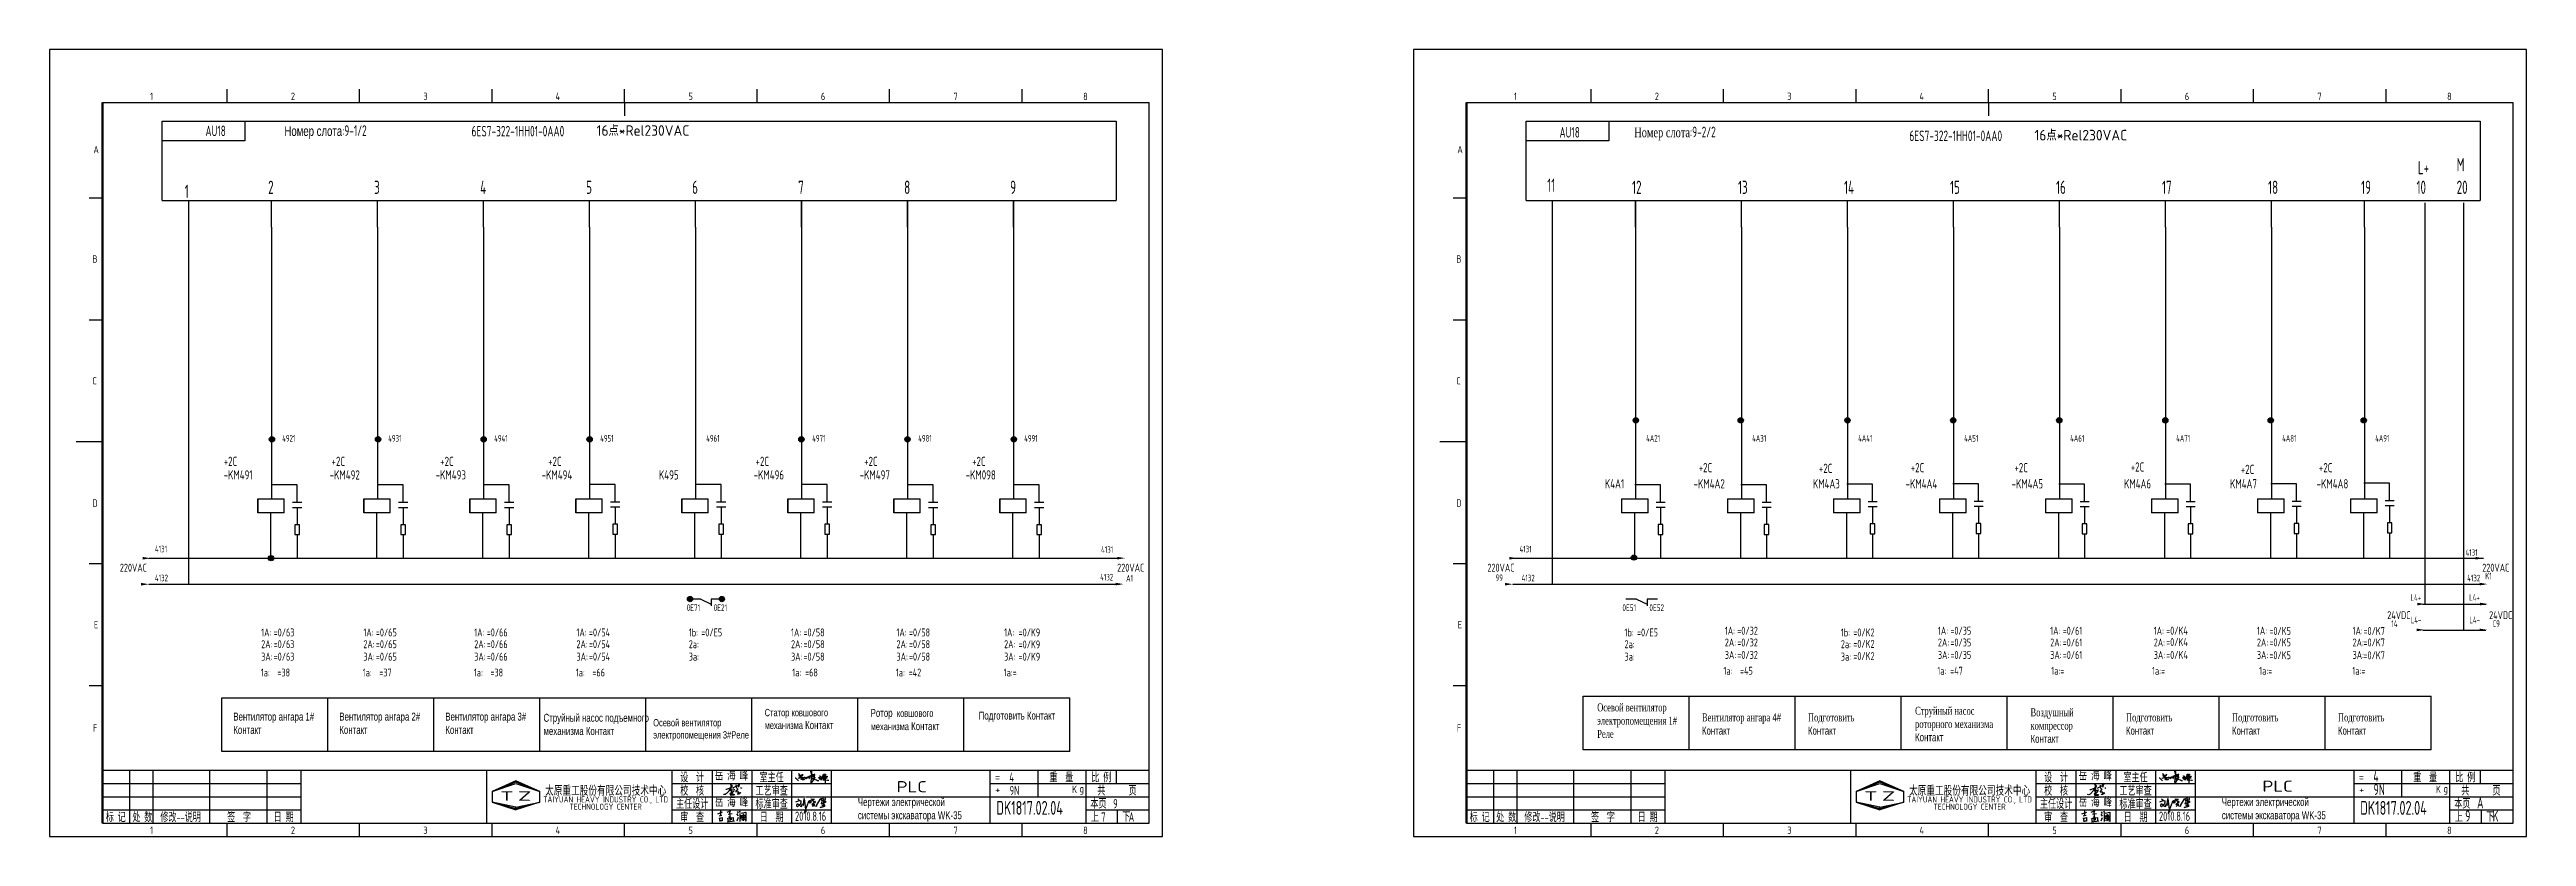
# Model space of a CAD drawing. Extents: x 590 to 9605, y -3741 to 975.
# Drawn here: x 4693 to 5628, y -1947 to -1650 of the extents above; entities that cross this region are included whole.
import ezdxf
from ezdxf.enums import TextEntityAlignment as Align

# ---------------------------------------------------------------- set-up
doc = ezdxf.new("R2010")
doc.units = 0
doc.header["$LTSCALE"] = 2
doc.header["$MEASUREMENT"] = 0
for name, pattern in [('DASHED2', [0.375, 0.25, -0.125]), ('DIVIDE', [1.25, 0.5, -0.25, 0, -0.25, 0, -0.25]), ('HIDDEN', [0.375, 0.25, -0.125])]:
    doc.linetypes.add(name, pattern=pattern)
doc.layers.get('0').update_dxf_attribs({"linetype": 'CONTINUOUS'})
for name, color, linetype in [('11', 3, 'CONTINUOUS'), ('CONTINUOUS', 7, 'CONTINUOUS'), ('DIVIDE', 1, 'DIVIDE')]:
    doc.layers.add(name, color=color, linetype=linetype)
doc.styles.add('ROMAN', font='ROMANC.shx', dxfattribs={"width": 0.7, "height": 0.7})
doc.styles.add('ROMANS', font='romans', dxfattribs={"width": 0.67, "bigfont": 'hzlib'})
doc.styles.get("Standard").update_dxf_attribs({"font": 'isocp.shx', "width": 0.707, "bigfont": 'dfst.shx'})

msp = doc.modelspace()

# ---------------------------------------------------------------- texts
at = {"width": 1.327551}
for p, p2 in [((5528.21, -1929.62), (5539.64, -1929.62)), ((5012.82, -1929.82), (5024.25, -1929.82))]:
    msp.add_text('PLC', height=4.2, dxfattribs=at).set_placement(p, p2, align=Align.FIT)
at = {"width": 0.707}
for s, p in [('4', (5570.08, -1925.88)), ('9N', (5570.18, -1930.9)), ('A', (5609.24, -1935.89)), ('9', (5604.73, -1940.89)), ('K', (5615.12, -1940.89))]:
    msp.add_text(s, height=4.2, dxfattribs=at).set_placement(p)
at = {"char_height": 3.5, "attachment_point": 1}
for s, insert, width in [('岳 海 峰', (4944.21, -1921.87), 12.9495), ('岳 海 峰', (5458.9, -1921.87), 12.9495), ('岳 海 峰', (4944.21, -1931.87), 12.9495), ('岳 海 峰', (5458.9, -1931.87), 12.9495), ('2010.8.16', (4974.51, -1937.11), 12.1142), ('2010.8.16', (5489.2, -1937.11), 12.1142)]:
    msp.add_mtext(s, dxfattribs=dict(at, insert=insert, width=width))
at = {"layer": '11', "width": 0.707}
for p in [(5050.46, -1938.33), (5565.14, -1938.33)]:
    msp.add_text('DK1817.02.04', height=5.25, dxfattribs=at).set_placement(p)
at = {"layer": 'CONTINUOUS', "linetype": 'Continuous', "style": 'ROMAN'}
for s, height, width, p in [('1', 2.8, 0.7, (4731.12, -1668.56)), ('2', 2.8, 0.7, (4784.27, -1668.56)), ('3', 2.8, 0.7, (4834.25, -1668.56)), ('4', 2.8, 0.7, (4884.14, -1668.56)), ('5', 2.8, 0.7, (4934.28, -1668.6)), ('6', 2.8, 0.7, (4984.26, -1668.6)), ('7', 2.8, 0.7, (5034.3, -1668.6)), ('8', 2.8, 0.7, (5083.24, -1668.6)), ('1', 2.8, 0.7, (5245.8, -1668.56)), ('2', 2.8, 0.7, (5298.96, -1668.56)), ('3', 2.8, 0.7, (5348.93, -1668.56)), ('4', 2.8, 0.7, (5398.82, -1668.56)), ('5', 2.8, 0.7, (5448.96, -1668.6)), ('6', 2.8, 0.7, (5498.94, -1668.6)), ('7', 2.8, 0.7, (5548.98, -1668.6)), ('8', 2.8, 0.7, (5597.93, -1668.6)), ('A', 2.8, 0.7, (4709.75, -1688.65)), ('A', 2.8, 0.7, (5224.44, -1688.65)), ('B', 2.8, 0.7, (4709.36, -1729.97)), ('B', 2.8, 0.7, (5224.05, -1729.97)), ('C', 2.8, 0.7, (4709.36, -1775.91)), ('C', 2.8, 0.7, (5224.05, -1775.91)), ('D', 2.8, 0.7, (4709.36, -1822.08)), ('D', 2.8, 0.7, (5224.05, -1822.08)), ('E', 2.8, 0.7, (4709.92, -1867.97)), ('E', 2.8, 0.7, (5224.6, -1867.97)), ('F', 2.8, 0.7, (4709.57, -1906.97)), ('F', 2.8, 0.7, (5224.25, -1906.97)), ('T', 3.5, 1.8, (4863.19, -1933)), ('Z', 3.5, 1.8, (4869.89, -1933)), ('K', 2.8, 0.7, (5079.03, -1930.11)), ('g', 2.8, 0.7, (5081.85, -1929.85)), ('T', 3.5, 1.8, (5377.87, -1933)), ('Z', 3.5, 1.8, (5384.57, -1933)), ('K', 2.8, 0.7, (5593.71, -1930.11)), ('g', 2.8, 0.7, (5596.54, -1929.85)), ('1', 2.8, 0.7, (4731.12, -1945.56)), ('2', 2.8, 0.7, (4784.27, -1945.56)), ('3', 2.8, 0.7, (4834.25, -1945.56)), ('4', 2.8, 0.7, (4884.14, -1945.56)), ('5', 2.8, 0.7, (4934.28, -1945.6)), ('6', 2.8, 0.7, (4984.26, -1945.6)), ('7', 2.8, 0.7, (5034.3, -1945.6)), ('8', 2.8, 0.7, (5083.24, -1945.6)), ('1', 2.8, 0.7, (5245.8, -1945.56)), ('2', 2.8, 0.7, (5298.96, -1945.56)), ('3', 2.8, 0.7, (5348.93, -1945.56)), ('4', 2.8, 0.7, (5398.82, -1945.56)), ('5', 2.8, 0.7, (5448.96, -1945.6)), ('6', 2.8, 0.7, (5498.94, -1945.6)), ('7', 2.8, 0.7, (5548.98, -1945.6)), ('8', 2.8, 0.7, (5597.93, -1945.6))]:
    msp.add_text(s, height=height, dxfattribs=dict(at, width=width)).set_placement(p)
at = {"layer": 'CONTINUOUS', "color": 0, "width": 0.707}
for p in [(4752.03, -1682.21), (5262.99, -1682.75)]:
    msp.add_text('AU18', height=4, dxfattribs=at).set_placement(p)
at = {"layer": 'CONTINUOUS', "color": 1}
for s, width, p, p2 in [('6ES7-322-1HH01-0AA0', 0.65052, (4852.43, -1682.32), (4887.43, -1682.32)), ('16点*Rel230VAC', 0.945946, (4899.61, -1682.07), (4934.61, -1682.07)), ('6ES7-322-1HH01-0AA0', 0.65052, (5395.01, -1684.08), (5430.01, -1684.08)), ('16点*Rel230VAC', 0.945946, (5442.2, -1683.82), (5477.2, -1683.82))]:
    msp.add_text(s, height=4, dxfattribs=dict(at, width=width)).set_placement(p, p2, align=Align.FIT)
at = {"layer": 'CONTINUOUS', "color": 1, "width": 0.67}
for s, height, p in [('L+', 5, (5586.9, -1696.56)), ('M', 5, (5601.54, -1695.46)), ('1', 5, (4744.21, -1705.54)), ('2', 5, (4775.69, -1704)), ('3', 5, (4815.69, -1704)), ('4', 5, (4855.69, -1704)), ('5', 5, (4895.69, -1704)), ('6', 5, (4935.69, -1704)), ('7', 5, (4975.69, -1704)), ('8', 5, (5015.69, -1704)), ('9', 5, (5055.69, -1704)), ('11', 5, (5258.34, -1703.23)), ('12', 5, (5290.37, -1704)), ('13', 5, (5330.37, -1704)), ('14', 5, (5370.37, -1704)), ('15', 5, (5410.37, -1704)), ('16', 5, (5450.37, -1704)), ('17', 5, (5490.37, -1704)), ('18', 5, (5530.37, -1704)), ('19', 5, (5565.48, -1704)), ('10', 5, (5586.38, -1704)), ('20', 5, (5601.54, -1704)), ('4131', 2.5, (4732.97, -1839.28)), ('4131', 2.5, (5089.99, -1839.46)), ('4131', 2.5, (5247.9, -1839.31)), ('4131', 2.5, (5604.87, -1840.59)), ('220VAC', 3, (4719.73, -1846.56)), ('4132', 2.5, (4732.96, -1850.18)), ('4132', 2.5, (5089.65, -1849.9)), ('220VAC', 3, (5096.08, -1846.56)), ('220VAC', 3, (5235.78, -1846.56)), ('4132', 2.5, (5248.71, -1850.22)), ('4132', 2.5, (5605.5, -1850.24)), ('220VAC', 3, (5611.19, -1846.56))]:
    msp.add_text(s, height=height, dxfattribs=at).set_placement(p)
at = {"layer": 'CONTINUOUS', "color": 6, "style": 'ROMANS', "width": 0.67}
for s, p in [('+2C', (4758.9, -1806.69)), ('+2C', (4799.62, -1806.69)), ('+2C', (4840.61, -1806.69)), ('+2C', (4881.33, -1806.69)), ('+2C', (4959.61, -1806.69)), ('+2C', (5000.59, -1806.69)), ('+2C', (5041.32, -1806.69)), ('-KM491', (4758.9, -1811.79)), ('-KM492', (4798.9, -1811.79)), ('-KM493', (4838.9, -1811.79)), ('-KM494', (4878.9, -1811.79)), ('K495', (4923.14, -1811.79)), ('-KM496', (4958.9, -1811.79)), ('-KM497', (4998.9, -1811.79)), ('-KM098', (5038.9, -1811.79)), ('+2C', (5315.5, -1809.06)), ('+2C', (5360.87, -1809.32)), ('+2C', (5395.55, -1809.06)), ('+2C', (5434.66, -1809.06)), ('+2C', (5478.54, -1808.8)), ('+2C', (5520.09, -1809.71)), ('+2C', (5549.55, -1809.06))]:
    msp.add_text(s, height=3.5, dxfattribs=at).set_placement(p)
at = {"layer": 'CONTINUOUS', "color": 7, "width": 0.67}
for s, p in [('4921', (4780.99, -1797.5)), ('4931', (4820.99, -1797.5)), ('4941', (4860.99, -1797.5)), ('4951', (4900.99, -1797.5)), ('4961', (4940.99, -1797.5)), ('4971', (4980.99, -1797.5)), ('4981', (5020.99, -1797.5)), ('4991', (5060.99, -1797.5)), ('4A21', (5295.67, -1797.5)), ('4A31', (5335.67, -1797.5)), ('4A41', (5375.67, -1797.5)), ('4A51', (5415.67, -1797.5)), ('4A61', (5455.67, -1797.5)), ('4A71', (5495.67, -1797.5)), ('4A81', (5535.67, -1797.5)), ('4A91', (5570.78, -1797.5)), ('A1', (5099.44, -1850.3)), ('99', (5238.88, -1850.11)), ('K1', (5612.33, -1849.44)), ('L4+', (5584.13, -1857.57)), ('L4+', (5606.25, -1857.57)), ('14', (5576.88, -1867.43)), ('L4-', (5584.22, -1866.05)), ('L4-', (5606.34, -1866.05)), ('C9', (5615.11, -1867.43))]:
    msp.add_text(s, height=2.5, dxfattribs=at).set_placement(p)
at = {"layer": 'CONTINUOUS', "style": 'ROMANS', "width": 0.67}
for s, p in [('K4A1', (5280.1, -1815.15)), ('-KM4A2', (5313.58, -1815.15)), ('KM4A3', (5358.6, -1815.15)), ('-KM4A4', (5393.58, -1815.15)), ('-KM4A5', (5433.58, -1815.15)), ('KM4A6', (5476.01, -1815.15)), ('KM4A7', (5516.01, -1815.15)), ('-KM4A8', (5548.69, -1815.15))]:
    msp.add_text(s, height=3.5, dxfattribs=at).set_placement(p)
at = {"layer": 'CONTINUOUS', "color": 0, "linetype": 'ByBlock', "width": 0.707}
for s, p in [('0E71', (4933.61, -1861.41)), ('0E21', (4943.8, -1861.41)), ('0E51', (5286.73, -1861.41)), ('0E52', (5296.91, -1861.41))]:
    msp.add_text(s, height=2.5, dxfattribs=at).set_placement(p)
at = {"layer": 'CONTINUOUS', "color": 6, "width": 0.67}
for s, p in [('1A:', (4773.05, -1871)), ('=0/63', (4777.76, -1871)), ('1A:', (4811.62, -1871)), ('=0/65', (4816.33, -1871)), ('1A:', (4853.46, -1871)), ('=0/66', (4858.17, -1871)), ('1A:', (4892.03, -1871)), ('=0/54', (4896.74, -1871)), ('1b:', (4934.41, -1871)), ('=0/E5', (4939.12, -1871)), ('1A:', (4972.99, -1871)), ('=0/58', (4977.7, -1871)), ('1A:', (5012.79, -1871)), ('=0/58', (5017.5, -1871)), ('1A:', (5053.4, -1871)), ('=0/K9', (5058.87, -1871)), ('1b:', (5287.52, -1871)), ('=0/E5', (5292.24, -1871)), ('1A:', (5325.37, -1870.35)), ('=0/32', (5330.08, -1870.35)), ('1b:', (5369.15, -1871)), ('=0/K2', (5373.86, -1871)), ('1A:', (5405.78, -1870.35)), ('=0/35', (5410.49, -1870.35)), ('1A:', (5448.16, -1870.35)), ('=0/61', (5452.87, -1870.35)), ('1A:', (5487.22, -1870.35)), ('=0/K4', (5491.9, -1870.34)), ('1A:', (5526.16, -1870.35)), ('=0/K5', (5530.86, -1870.44)), ('1A:', (5562.26, -1870.35)), ('=0/K7', (5566.38, -1870.48)), ('2A:', (4773.05, -1875.44)), ('3A:', (4773.05, -1880.14)), ('=0/63', (4777.76, -1875.44)), ('=0/63', (4777.76, -1880.14)), ('2A:', (4811.62, -1875.44)), ('3A:', (4811.62, -1880.14)), ('=0/65', (4816.33, -1875.44)), ('=0/65', (4816.33, -1880.14)), ('2A:', (4853.46, -1875.44)), ('3A:', (4853.46, -1880.14)), ('=0/66', (4858.17, -1875.44)), ('=0/66', (4858.17, -1880.14)), ('2A:', (4892.03, -1875.44)), ('3A:', (4892.03, -1880.14)), ('=0/54', (4896.74, -1875.44)), ('=0/54', (4896.74, -1880.14)), ('2a:', (4934.41, -1875.44)), ('3a:', (4934.41, -1880.14)), ('2A:', (4972.99, -1875.44)), ('3A:', (4972.99, -1880.14)), ('=0/58', (4977.7, -1875.44)), ('=0/58', (4977.7, -1880.14)), ('2A:', (5012.79, -1875.44)), ('3A:', (5012.79, -1880.14)), ('=0/58', (5017.5, -1875.44)), ('=0/58', (5017.5, -1880.14)), ('2A:', (5053.4, -1875.44)), ('3A:', (5053.4, -1880.14)), ('=0/K9', (5058.87, -1875.53)), ('=0/K9', (5058.87, -1880.16)), ('2a:', (5287.52, -1875.44)), ('3a:', (5287.52, -1880.14)), ('2A:', (5325.37, -1874.79)), ('3A:', (5325.37, -1879.5)), ('=0/32', (5330.08, -1874.79)), ('=0/32', (5330.08, -1879.5)), ('2a:', (5369.15, -1875.44)), ('3a:', (5369.15, -1880.14)), ('=0/K2', (5373.86, -1875.32)), ('=0/K2', (5373.86, -1879.93)), ('2A:', (5405.78, -1874.79)), ('3A:', (5405.78, -1879.5)), ('=0/35', (5410.49, -1874.79)), ('=0/35', (5410.49, -1879.5)), ('2A:', (5448.16, -1874.79)), ('3A:', (5448.16, -1879.5)), ('=0/61', (5452.87, -1874.79)), ('=0/61', (5452.87, -1879.5)), ('2A:', (5487.22, -1874.79)), ('3A:', (5487.22, -1879.5)), ('=0/K4', (5491.9, -1874.64)), ('=0/K4', (5491.9, -1879.5)), ('2A:', (5526.16, -1874.79)), ('3A:', (5526.16, -1879.5)), ('=0/K5', (5530.86, -1874.74)), ('=0/K5', (5530.86, -1879.6)), ('2A:', (5562.26, -1874.79)), ('3A:', (5562.26, -1879.5)), ('=0/K7', (5566.38, -1874.78)), ('=0/K7', (5566.38, -1879.64)), ('1a:  =38', (4772.9, -1886.13)), ('1a:  =37', (4811.36, -1886.13)), ('1a:  =38', (4853.31, -1886.13)), ('1a:  =66', (4891.77, -1886.13)), ('1a: =68', (4973.46, -1886.13)), ('1a: =42', (5012.55, -1886.13)), ('1a:=', (5053.23, -1886.13)), ('1a:  =45', (5324.84, -1885.48)), ('1a: =47', (5405.56, -1885.48)), ('1a:=', (5448.53, -1885.48)), ('1a:=', (5486.57, -1885.48)), ('1a:=', (5527.01, -1885.48)), ('1a:=', (5562.16, -1885.48))]:
    msp.add_text(s, height=3, dxfattribs=at).set_placement(p)
at = {"layer": 'CONTINUOUS', "width": 0.67}
for s, height, p in [('24VDC', 3, (5575.35, -1864.48)), ('24VDC', 3, (5613.78, -1864.48)), ('4', 3.5, (5055.39, -1925.88)), ('9N', 3.5, (5055.5, -1930.89)), ('9', 3.5, (5094.56, -1935.88)), ('7', 3.5, (5090.05, -1940.88)), ('A', 3.5, (5100.44, -1940.88))]:
    msp.add_text(s, height=height, dxfattribs=at).set_placement(p)
for s, p in [('设  计', (4935.69, -1924)), ('室主任', (4965.69, -1924)), ('重  量', (5074.99, -1924)), ('比 例', (5090.09, -1924)), ('设  计', (5450.37, -1924)), ('室主任', (5480.37, -1924)), ('重  量', (5589.67, -1924)), ('比 例', (5604.77, -1924)), ('主任设计', (4935.69, -1934)), ('校  核', (4935.69, -1929)), ('标准审查', (4965.69, -1934)), ('工艺审查', (4965.69, -1929)), ('本页', (5088.99, -1933.89)), ('共      页', (5095.99, -1929)), ('主任设计', (5450.37, -1934)), ('校  核', (5450.37, -1929)), ('标准审查', (5480.37, -1934)), ('工艺审查', (5480.37, -1929)), ('本页', (5603.67, -1933.89)), ('共      页', (5610.67, -1929)), ('标 记', (4718.19, -1939)), ('处 数', (4728.19, -1939)), ('修改--说明', (4742.66, -1939)), ('签  字', (4764.69, -1939)), ('日 期', (4781.56, -1939)), ('审  查', (4935.69, -1939)), ('日  期', (4965.69, -1939)), ('上', (5087.69, -1938.99)), ('下', (5099.51, -1938.99)), ('标 记', (5232.87, -1939)), ('处 数', (5242.87, -1939)), ('修改--说明', (5257.34, -1939)), ('签  字', (5279.37, -1939)), ('日 期', (5296.25, -1939)), ('审  查', (5450.37, -1939)), ('日  期', (5480.37, -1939)), ('上', (5602.37, -1938.99)), ('下', (5614.19, -1938.99))]:
    msp.add_text(s, height=3.5, dxfattribs=at).set_placement(p, align=Align.MIDDLE)
at = {"layer": 'CONTINUOUS', "linetype": 'Continuous', "style": 'ROMAN'}
for s, p in [('=', (5049.92, -1925.45)), ('=', (5564.6, -1925.45)), ('+', (5050.03, -1930.19)), ('+', (5564.71, -1930.19))]:
    msp.add_text(s, height=2.8, dxfattribs=at).set_placement(p)
at = {"layer": 'CONTINUOUS', "color": 1, "insert": (4780.22, -1680.67), "char_height": 4, "width": 130, "attachment_point": 4}
msp.add_mtext(' {\\fArial|b0|i0|c204|p34;\\H0.9167x;Номер слота}:9-1/2', dxfattribs=at)
at = {"layer": 'CONTINUOUS', "color": 0, "insert": (5291.18, -1681.2), "char_height": 4, "width": 130, "attachment_point": 4}
msp.add_mtext('{\\fTimes New Roman|b0|i0|c204|p18;\\H0.9167x;\\C256;Номер слота}:9-2/2', dxfattribs=at)
at = {"layer": 'CONTINUOUS', "linetype": 'DASHED2', "ltscale": 2, "char_height": 3, "attachment_point": 1}
for s, insert, width in [('{\\fTimes New Roman|b0|i0|c204|p18;\\C6;Осевой вентилятор электропомещения 1#\\fTimes New Roman|b0|i0|c238|p18; \\fTimes New Roman|b0|i0|c204|p18;Реле }', (5277.21, -1896.28), 32.1778), ('{\\fArial|b0|i0|c204|p34;\\C6;Вентилятор ангара 1#\\fArial|b0|i0|c0|p34;\\P\\fArial|b0|i0|c204|p34;Контакт }', (4762.55, -1899.77), 30.2898), ('{\\fArial|b0|i0|c204|p34;\\C6;Вентилятор ангара \\fArial|b0|i0|c0|p34;2\\fArial|b0|i0|c204|p34;#\\fArial|b0|i0|c0|p34;\\P\\fArial|b0|i0|c204|p34;Контакт }', (4802.55, -1899.77), 31.7384), ('{\\fArial|b0|i0|c204|p34;\\C6;Вентилятор ангара \\fArial|b0|i0|c0|p34;3\\fArial|b0|i0|c204|p34;#\\fArial|b0|i0|c0|p34;\\P\\fArial|b0|i0|c204|p34;Контакт }', (4842.55, -1899.77), 32.8972), ('{\\fArial|b0|i0|c204|p34;\\C6;Струйный насос подъемного механизма\\fArial|b0|i0|c0|p34; \\fArial|b0|i0|c204|p34;Контакт }', (4879.6, -1900.22), 40.449), ('{\\fArial|b0|i0|c204|p34;\\H0.9167x;\\C6;Осевой вентилятор электропомещения 3#Реле }', (4920.98, -1902.2), 40.449), ('{\\fArial|b0|i0|c204|p34;\\H0.9167x;\\C6;Статор ковшового механизма\\fArial|b0|i0|c0|p34;\\H1.0909x; \\fArial|b0|i0|c204|p34;Контакт }', (4963.04, -1898.37), 32.8972), ('{\\fArial|b0|i0|c204|p34;\\C6;Ротор\\C256; \\H0.9167x;\\C6; ковшового механизма\\fArial|b0|i0|c0|p34;\\H1.0909x; \\fArial|b0|i0|c204|p34;Контакт }', (5003.04, -1898.37), 32.8972), ('{\\fArial|b0|i0|c204|p34;\\C6;Подготовить Контакт }', (5043.82, -1899.38), 32.8972), ('{\\fTimes New Roman|b0|i0|c204|p18;\\C6;Вентилятор ангара\\fArial|b0|i0|c0|p34; 4# \\fArial|b0|i0|c204|p34;Контакт }', (5316.73, -1900.06), 30.2898), ('{\\fTimes New Roman|b0|i0|c204|p18;\\C6;Подготовить\\fArial|b0|i0|c0|p34;\\P\\fArial|b0|i0|c204|p34;Контакт }', (5356.73, -1900.06), 30.2898), ('{\\fTimes New Roman|b0|i0|c204|p18;\\C6;Струйный насос роторного механизма\\fArial|b0|i0|c0|p34;\\P\\fArial|b0|i0|c204|p34;Контакт }', (5397.17, -1897.56), 30.2898), ('{\\fTimes New Roman|b0|i0|c204|p18;\\C6;Воздушный компрессор\\fArial|b0|i0|c0|p34;\\P\\fArial|b0|i0|c204|p34;Контакт }', (5440.73, -1898.15), 30.2898), ('{\\fTimes New Roman|b0|i0|c204|p18;\\C6;Подготовить\\fArial|b0|i0|c0|p34;\\P\\fArial|b0|i0|c204|p34;Контакт }', (5476.73, -1900.06), 30.2898), ('{\\fTimes New Roman|b0|i0|c204|p18;\\C6;Подготовить\\fArial|b0|i0|c0|p34;\\P\\fArial|b0|i0|c204|p34;Контакт }', (5516.73, -1900.06), 30.2898), ('{\\fTimes New Roman|b0|i0|c204|p18;\\C6;Подготовить\\fArial|b0|i0|c0|p34;\\P\\fArial|b0|i0|c204|p34;Контакт }', (5556.73, -1900.06), 30.2898), ('{\\fArial|b0|i0|c204|p34;Чертежи электрической системы экскаватора WK-35}', (4998.22, -1932), 42.8436), ('{\\fArial|b0|i0|c204|p34;Чертежи электрической системы экскаватора WK-35}', (5512.91, -1932), 42.8436)]:
    msp.add_mtext(s, dxfattribs=dict(at, insert=insert, width=width))
at = {"layer": 'CONTINUOUS', "char_height": 3.3, "width": 50, "attachment_point": 5, "line_spacing_factor": 0.7125}
for insert in [(4903.05, -1931.94), (5417.73, -1931.94)]:
    msp.add_mtext('{\\f宋体|b0|i0|c134|p2;太原重工股份有限公司技术中心\\P\\Fromans.shx;\\H0.6969x;TAIYUAN HEAVY INDUSTRY CO., LTD\\PTECHNOLOGY CENTER}', dxfattribs=dict(at, insert=insert))

# ---------------------------------------------------------------- blocks, each defined once
blk = doc.blocks.new('A$C5BE500A0')
for p, q in [((0, 24), (1, 24)), ((1, 24), (13, 11)), ((12, 21), (14, 23)), ((14, 23), (18, 23)), ((15, 41), (22, 26)), ((15, 40), (15, 41)), ((15, 38), (15, 40)), ((15, 32), (21, 35)), ((16, 32), (15, 32)), ((19, 30), (16, 32)), ((18, 23), (26, 25)), ((22, 26), (19, 30)), ((21, 35), (24, 35)), ((25, 30), (23, 28)), ((23, 28), (23, 28)), ((23, 18), (24, 19)), ((24, 17), (23, 18)), ((24, 35), (28, 36)), ((24, 19), (26, 20)), ((27, 31), (25, 30)), ((26, 16), (25, 15)), ((26, 25), (37, 26)), ((26, 20), (29, 21)), ((28, 20), (26, 16)), ((29, 34), (27, 31)), ((28, 36), (30, 37)), ((29, 22), (28, 20)), ((29, 15), (28, 16)), ((30, 38), (29, 34)), ((30, 23), (29, 22)), ((29, 21), (33, 21)), ((32, 15), (29, 15)), ((30, 37), (30, 38)), ((32, 23), (30, 23)), ((33, 22), (32, 23)), ((35, 16), (32, 15)), ((33, 21), (33, 22)), ((38, 18), (35, 16)), ((37, 26), (41, 26)), ((40, 20), (38, 18)), ((40, 23), (44, 25)), ((41, 22), (40, 20)), ((41, 26), (42, 24)), ((42, 24), (41, 22)), ((44, 25), (51, 28)), ((45, 19), (49, 23)), ((49, 23), (54, 27)), ((51, 28), (56, 29)), ((54, 27), (59, 30)), ((56, 29), (61, 30)), ((57, 21), (56, 20)), ((57, 32), (57, 30)), ((57, 30), (58, 25)), ((58, 25), (57, 21)), ((59, 30), (65, 34)), ((61, 30), (62, 29)), ((63, 21), (76, 18)), ((67, 21), (63, 21)), ((65, 18), (63, 9)), ((63, 9), (64, 0)), ((64, 52), (66, 52)), ((64, 49), (64, 52)), ((65, 44), (64, 49)), ((64, 0), (67, 3)), ((64, 0), (64, 0)), ((67, 49), (65, 18)), ((68, 40), (65, 44)), ((65, 34), (72, 37)), ((66, 52), (66, 51)), ((66, 51), (67, 49)), ((70, 21), (67, 21)), ((67, 3), (74, 14)), ((70, 36), (68, 40)), ((68, 29), (73, 29)), ((69, 29), (68, 29)), ((72, 30), (69, 29)), ((74, 33), (70, 36)), ((75, 36), (70, 34)), ((70, 33), (72, 34)), ((70, 34), (70, 33)), ((77, 24), (70, 21)), ((72, 37), (78, 39)), ((72, 34), (75, 34)), ((75, 32), (72, 30)), ((73, 29), (78, 30)), ((78, 31), (74, 33)), ((74, 14), (78, 20)), ((80, 39), (75, 36)), ((75, 34), (77, 34)), ((77, 33), (75, 32)), ((76, 18), (82, 17)), ((77, 34), (78, 34)), ((78, 33), (77, 33)), ((80, 25), (77, 24)), ((78, 39), (80, 39)), ((78, 34), (78, 33)), ((80, 30), (78, 31)), ((78, 30), (80, 30)), ((78, 20), (81, 26)), ((82, 27), (80, 25)), ((81, 26), (82, 27)), ((82, 17), (87, 15)), ((87, 15), (91, 13)), ((91, 13), (95, 13)), ((95, 25), (95, 24)), ((95, 24), (95, 23)), ((95, 23), (96, 23)), ((95, 13), (96, 13)), ((96, 23), (97, 23)), ((99, 24), (97, 26)), ((97, 23), (98, 25)), ((98, 25), (101, 27)), ((99, 31), (100, 32)), ((101, 23), (99, 24)), ((99, 17), (102, 21)), ((101, 21), (99, 17)), ((100, 32), (101, 32)), ((101, 32), (102, 31)), ((102, 28), (101, 21)), ((101, 27), (103, 26)), ((103, 24), (101, 23)), ((102, 31), (102, 28)), ((102, 21), (103, 22)), ((103, 26), (105, 25)), ((105, 24), (103, 24)), ((103, 22), (104, 20)), ((104, 29), (108, 26)), ((104, 20), (104, 19)), ((104, 19), (105, 16)), ((105, 25), (105, 24)), ((105, 16), (106, 16)), ((106, 16), (108, 17)), ((108, 26), (116, 20)), ((108, 17), (111, 23)), ((111, 23), (113, 31)), ((113, 31), (112, 31)), ((112, 22), (126, 23)), ((115, 22), (112, 22)), ((113, 31), (114, 35)), ((117, 33), (113, 31)), ((113, 27), (127, 26)), ((125, 27), (113, 27)), ((113, 15), (125, 15)), ((114, 35), (115, 38)), ((115, 38), (118, 39)), ((122, 23), (115, 22)), ((116, 20), (119, 19)), ((122, 35), (117, 33)), ((117, 31), (121, 32)), ((118, 39), (123, 38)), ((119, 19), (121, 20)), ((121, 32), (124, 32)), ((121, 20), (121, 21)), ((125, 37), (122, 35)), ((122, 31), (122, 2)), ((123, 28), (122, 31)), ((126, 25), (122, 23)), ((123, 38), (125, 37)), ((128, 25), (123, 28)), ((124, 32), (129, 31)), ((128, 27), (125, 27)), ((125, 15), (132, 14)), ((127, 26), (126, 25)), ((126, 23), (130, 24)), ((130, 28), (128, 27)), ((131, 24), (128, 25)), ((129, 31), (131, 30)), ((131, 30), (130, 28)), ((130, 24), (131, 24)), ((132, 14), (137, 14))]:
    blk.add_line(p, q)
blk = doc.blocks.new('lf')
for points in [[(421.5, 320.1), (421.3, 317.6), (420, 315.1), (418.6, 312.6), (416.7, 310.5), (414.9, 308.5), (411.9, 305.6), (410.1, 304.1), (408, 302.6), (406.1, 302), (403.6, 302.6), (403.6, 303.5), (403.9, 303.5)], [(409.4, 317.6), (411.9, 317.6), (420.7, 320.5), (429.4, 326.1), (429, 328.4), (426.7, 330.1), (424.2, 331.3), (423.4, 332.6), (424.4, 333.4), (425, 330.7), (425, 327.4), (425, 324.7), (424.8, 321.8), (424.8, 320.3), (424.8, 318.7), (425, 314.7), (425, 313), (424.8, 313)], [(421.3, 316.2), (424.8, 315.9), (427.1, 316), (429.8, 316), (434.8, 316.8), (436, 316.8)], [(421.9, 314.1), (423.8, 314.1), (425.4, 313.7), (426, 313), (426.9, 312), (427.1, 312), (426.5, 310.5), (426.1, 309.5), (424.2, 306.6), (423.1, 305.4), (422.1, 304.5), (423.2, 303.3), (427.3, 303.1), (429.8, 303.1), (432.3, 302.9), (435.4, 302.7), (433.1, 299.9), (424.6, 299.5), (424, 300.4), (425.6, 303.3), (434.3, 313.5)], [(432.1, 320.3), (430.6, 321.6), (450.9, 331.7), (450.9, 332.2)], [(439.5, 330.9), (440, 324.5), (442, 320.7)], [(441.8, 320.7), (443.7, 320.1), (444.9, 317.6), (443.1, 315.5), (439.7, 311.8), (439.8, 310.6), (445.4, 311.2), (447, 310.3), (445.6, 307.4), (453.6, 308), (450.3, 304.7), (447, 303.3), (443.7, 303.1), (442.9, 303.7)], [(446.2, 333.8), (448.1, 330.5), (448.1, 326.7), (446.6, 323.8)], [(453.4, 322.4), (454.9, 322.2), (455.7, 321.8), (456.1, 321.6), (456.3, 321.4)]]:
    blk.add_lwpolyline(points)

# ---------------------------------------------------------------- hatches: boundary and pattern name
at = {"linetype": 'HIDDEN'}
h = msp.add_hatch(color=0, dxfattribs=at)
edge = h.paths.add_edge_path()
edge.add_arc((5291.78, -1789.41), 1, 0, 360)
h = msp.add_hatch(color=0, dxfattribs=at)
edge = h.paths.add_edge_path()
edge.add_arc((5331.36, -1789.41), 1, 0, 360)
h = msp.add_hatch(color=0, dxfattribs=at)
edge = h.paths.add_edge_path()
edge.add_arc((5371.64, -1789.41), 1, 0, 360)
h = msp.add_hatch(color=0, dxfattribs=at)
edge = h.paths.add_edge_path()
edge.add_arc((5411.55, -1789.41), 1, 0, 360)
h = msp.add_hatch(color=0, dxfattribs=at)
edge = h.paths.add_edge_path()
edge.add_arc((5451.58, -1789.41), 1, 0, 360)
h = msp.add_hatch(color=0, dxfattribs=at)
edge = h.paths.add_edge_path()
edge.add_arc((5491.59, -1789.41), 1, 0, 360)
h = msp.add_hatch(color=0, dxfattribs=at)
edge = h.paths.add_edge_path()
edge.add_arc((5531.36, -1789.41), 1, 0, 360)
h = msp.add_hatch(color=0, dxfattribs=at)
edge = h.paths.add_edge_path()
edge.add_arc((5566.46, -1789.41), 1, 0, 360)
h = msp.add_hatch(color=0, dxfattribs=at)
edge = h.paths.add_edge_path()
edge.add_arc((4777.12, -1796.61), 1, 0, 360)
h = msp.add_hatch(color=0, dxfattribs=at)
edge = h.paths.add_edge_path()
edge.add_arc((4817.16, -1796.61), 1, 0, 360)
h = msp.add_hatch(color=0, dxfattribs=at)
edge = h.paths.add_edge_path()
edge.add_arc((4857.01, -1796.61), 1, 0, 360)
h = msp.add_hatch(color=0, dxfattribs=at)
edge = h.paths.add_edge_path()
edge.add_arc((4897, -1796.61), 1, 0, 360)
h = msp.add_hatch(color=0, dxfattribs=at)
edge = h.paths.add_edge_path()
edge.add_arc((4976.89, -1796.61), 1, 0, 360)
h = msp.add_hatch(color=0, dxfattribs=at)
edge = h.paths.add_edge_path()
edge.add_arc((5016.95, -1796.61), 1, 0, 360)
h = msp.add_hatch(color=0, dxfattribs=at)
edge = h.paths.add_edge_path()
edge.add_arc((5057.07, -1796.61), 1, 0, 360)
h = msp.add_hatch(color=0, dxfattribs=at)
edge = h.paths.add_edge_path()
edge.add_arc((4776.77, -1841.46), 1, 0, 360)
h = msp.add_hatch(color=0, dxfattribs=at)
edge = h.paths.add_edge_path()
edge.add_arc((5291.08, -1841.24), 1, 0, 360)
h = msp.add_hatch(color=0, dxfattribs=at)
edge = h.paths.add_edge_path()
edge.add_arc((4934.9, -1856.89), 1, 0, 360)
h = msp.add_hatch(color=0, dxfattribs=at)
edge = h.paths.add_edge_path()
edge.add_arc((4946.9, -1856.89), 1, 0, 360)

# ---------------------------------------------------------------- linework, layer by layer
for p, q in [((5576.24, -1813.17), (5566.52, -1813.17)), ((5576.24, -1819.72), (5576.24, -1813.17)), ((4786.63, -1813.83), (4776.91, -1813.83)), ((4786.63, -1820.38), (4786.63, -1813.83)), ((4786.63, -1822.31), (4786.63, -1828.83)), ((4826.63, -1813.83), (4816.91, -1813.83)), ((4826.63, -1820.38), (4826.63, -1813.83)), ((4826.63, -1822.31), (4826.63, -1828.83)), ((4866.63, -1813.83), (4856.91, -1813.83)), ((4866.63, -1820.38), (4866.63, -1813.83)), ((4866.63, -1822.31), (4866.63, -1828.83)), ((4906.63, -1813.64), (4896.91, -1813.64)), ((4906.63, -1820.19), (4906.63, -1813.64)), ((4906.63, -1822.12), (4906.63, -1828.64)), ((4946.63, -1813.64), (4936.91, -1813.64)), ((4946.63, -1820.19), (4946.63, -1813.64)), ((4946.63, -1822.12), (4946.63, -1828.64)), ((4986.63, -1813.64), (4976.91, -1813.64)), ((4986.63, -1820.19), (4986.63, -1813.64)), ((4986.63, -1822.12), (4986.63, -1828.64)), ((5026.63, -1813.83), (5016.91, -1813.83)), ((5026.63, -1820.38), (5026.63, -1813.83)), ((5026.63, -1822.31), (5026.63, -1828.83)), ((5066.63, -1813.83), (5056.91, -1813.83)), ((5066.63, -1820.38), (5066.63, -1813.83)), ((5066.63, -1822.31), (5066.63, -1828.83)), ((5301.13, -1813.74), (5291.41, -1813.74)), ((5301.13, -1820.29), (5301.13, -1813.74)), ((5301.13, -1822.21), (5301.13, -1828.74)), ((5341.13, -1813.74), (5331.41, -1813.74)), ((5341.13, -1820.29), (5341.13, -1813.74)), ((5341.13, -1822.21), (5341.13, -1828.74)), ((5381.13, -1813.55), (5371.41, -1813.55)), ((5381.13, -1820.1), (5381.13, -1813.55)), ((5381.13, -1822.02), (5381.13, -1828.55)), ((5421.13, -1813.36), (5411.41, -1813.36)), ((5421.13, -1819.91), (5421.13, -1813.36)), ((5421.13, -1821.83), (5421.13, -1828.36)), ((5461.13, -1813.55), (5451.41, -1813.55)), ((5461.13, -1820.1), (5461.13, -1813.55)), ((5461.13, -1822.02), (5461.13, -1828.55)), ((5501.13, -1813.55), (5491.41, -1813.55)), ((5501.13, -1820.1), (5501.13, -1813.55)), ((5501.13, -1822.02), (5501.13, -1828.55)), ((5541.13, -1813.36), (5531.41, -1813.36)), ((5541.13, -1819.91), (5541.13, -1813.36)), ((5541.13, -1821.83), (5541.13, -1828.36)), ((5576.24, -1821.64), (5576.24, -1828.17)), ((5576.24, -1831.94), (5576.24, -1841.5)), ((4786.63, -1832.6), (4786.63, -1841.6)), ((4826.63, -1832.6), (4826.63, -1841.6)), ((4866.63, -1832.6), (4866.63, -1841.6)), ((4906.63, -1832.41), (4906.63, -1841.41)), ((4946.63, -1832.41), (4946.63, -1841.41)), ((4986.63, -1832.41), (4986.63, -1841.41)), ((5026.63, -1832.6), (5026.63, -1841.6)), ((5066.63, -1832.6), (5066.63, -1841.6)), ((5301.13, -1832.51), (5301.13, -1841.5)), ((5341.13, -1832.51), (5341.13, -1841.5)), ((5381.13, -1832.32), (5381.13, -1841.31)), ((5421.13, -1832.13), (5421.13, -1841.5)), ((5461.13, -1832.32), (5461.13, -1841.31)), ((5501.13, -1832.32), (5501.13, -1841.31)), ((5541.13, -1832.13), (5541.13, -1841.5)), ((4988.19, -1931.5), (5048.19, -1931.5)), ((5502.87, -1931.5), (5562.87, -1931.5)), ((4945.33, -1937.9), (4947.15, -1937.25)), ((4945.85, -1938.68), (4946.89, -1938.42)), ((4945.85, -1939.45), (4946.11, -1940.88)), ((4945.98, -1939.58), (4947.02, -1939.32)), ((4947.02, -1940.62), (4945.98, -1940.62)), ((4946.11, -1938.42), (4946.11, -1938.42)), ((4946.35, -1936.72), (4946.35, -1938.54)), ((4947.02, -1939.32), (4947.02, -1940.62)), ((4948.89, -1937.3), (4950.06, -1936.78)), ((4948.89, -1937.3), (4948.89, -1937.3)), ((4948.9, -1940.93), (4951.66, -1940.56)), ((4948.96, -1939.58), (4949.22, -1940.88)), ((4949.09, -1939.58), (4951.17, -1939.32)), ((4949.28, -1938.08), (4950.84, -1937.82)), ((4950.06, -1939.37), (4949.54, -1939.11)), ((4950.06, -1936.78), (4949.8, -1937.56)), ((4949.8, -1937.56), (4949.8, -1937.82)), ((4949.8, -1937.82), (4950.06, -1939.37)), ((4949.87, -1939.58), (4949.87, -1940.62)), ((4950.39, -1939.45), (4950.39, -1940.23)), ((4951.17, -1939.32), (4951.17, -1940.75)), ((4952.47, -1938.01), (4953.02, -1938.74)), ((4952.66, -1937.07), (4953.02, -1937.71)), ((4952.66, -1940.56), (4953.17, -1939.23)), ((4953.48, -1936.86), (4953.84, -1937.5)), ((4953.72, -1937.8), (4953.72, -1940.8)), ((4954.02, -1938.95), (4954.05, -1939.65)), ((4955.72, -1938.74), (4954.05, -1939.07)), ((4954.05, -1939.65), (4955.84, -1939.35)), ((4954.08, -1938.59), (4955.51, -1938.29)), ((4954.17, -1937.65), (4955.87, -1937.29)), ((4954.61, -1939.99), (4954.27, -1940.5)), ((4954.48, -1939.26), (4954.66, -1939.41)), ((4954.87, -1937.95), (4954.96, -1940.56)), ((4955.3, -1939.07), (4955.11, -1939.41)), ((4955.29, -1939.82), (4955.63, -1940.16)), ((4955.9, -1940.74), (4955.63, -1940.44)), ((4955.84, -1939.35), (4955.72, -1938.74)), ((4955.87, -1937.29), (4955.9, -1937.29)), ((4955.9, -1937.29), (4955.9, -1940.74)), ((5460.11, -1937.98), (5461.92, -1937.33)), ((5460.63, -1938.75), (5461.66, -1938.5)), ((5460.63, -1939.53), (5460.88, -1940.95)), ((5460.76, -1939.66), (5461.79, -1939.4)), ((5461.79, -1940.7), (5460.76, -1940.7)), ((5460.88, -1938.5), (5460.88, -1938.5)), ((5461.12, -1936.8), (5461.12, -1938.61)), ((5461.79, -1939.4), (5461.79, -1940.7)), ((5463.66, -1937.38), (5464.83, -1936.86)), ((5463.66, -1937.38), (5463.66, -1937.38)), ((5463.68, -1941), (5466.44, -1940.64)), ((5463.74, -1939.66), (5464, -1940.95)), ((5463.87, -1939.66), (5465.94, -1939.4)), ((5464.05, -1938.15), (5465.61, -1937.89)), ((5464.83, -1939.45), (5464.31, -1939.19)), ((5464.83, -1936.86), (5464.57, -1937.63)), ((5464.57, -1937.63), (5464.57, -1937.89)), ((5464.57, -1937.89), (5464.83, -1939.45)), ((5464.64, -1939.66), (5464.64, -1940.7)), ((5465.16, -1939.53), (5465.16, -1940.31)), ((5465.94, -1939.4), (5465.94, -1940.82)), ((5467.25, -1938.09), (5467.79, -1938.82)), ((5467.43, -1937.15), (5467.79, -1937.79)), ((5467.43, -1940.64), (5467.94, -1939.3)), ((5468.25, -1936.94), (5468.61, -1937.57)), ((5468.49, -1937.88), (5468.49, -1940.88)), ((5468.79, -1939.03), (5468.82, -1939.73)), ((5470.49, -1938.82), (5468.82, -1939.15)), ((5468.82, -1939.73), (5470.62, -1939.42)), ((5468.86, -1938.67), (5470.28, -1938.36)), ((5468.95, -1937.73), (5470.65, -1937.36)), ((5469.38, -1940.07), (5469.04, -1940.58)), ((5469.25, -1939.33), (5469.43, -1939.48)), ((5469.64, -1938.03), (5469.74, -1940.64)), ((5470.07, -1939.15), (5469.89, -1939.48)), ((5470.06, -1939.9), (5470.4, -1940.24)), ((5470.68, -1940.82), (5470.4, -1940.51)), ((5470.62, -1939.42), (5470.49, -1938.82)), ((5470.65, -1937.36), (5470.68, -1937.36)), ((5470.68, -1937.36), (5470.68, -1940.82))]:
    msp.add_line(p, q)
at = {"color": 6}
for p, q in [((4758.19, -1894.17), (5078.19, -1894.17)), ((4758.19, -1914.43), (4758.19, -1894.17)), ((4798.19, -1914.43), (4798.19, -1894.17)), ((4798.19, -1914.43), (4798.19, -1897.24)), ((4838.19, -1914.43), (4838.19, -1894.17)), ((4838.19, -1914.43), (4838.19, -1897.24)), ((4878.19, -1914.43), (4878.19, -1894.17)), ((4878.19, -1914.43), (4878.19, -1897.24)), ((4918.19, -1914.43), (4918.19, -1894.17)), ((4918.19, -1914.43), (4918.19, -1897.24)), ((4958.19, -1914.43), (4958.19, -1894.17)), ((4958.19, -1914.43), (4958.19, -1897.24)), ((4998.19, -1914.43), (4998.19, -1894.17)), ((4998.19, -1914.43), (4998.19, -1897.24)), ((5038.19, -1914.43), (5038.19, -1894.17)), ((5038.19, -1914.43), (5038.19, -1897.24)), ((5078.19, -1914.43), (5078.19, -1894.17)), ((5271.93, -1913.79), (5271.93, -1893.53)), ((5271.93, -1893.53), (5591.93, -1893.53)), ((5311.93, -1913.79), (5311.93, -1893.53)), ((5311.93, -1913.79), (5311.93, -1896.59)), ((5351.93, -1913.79), (5351.93, -1893.53)), ((5351.93, -1913.79), (5351.93, -1896.59)), ((5391.93, -1913.79), (5391.93, -1893.53)), ((5391.93, -1913.79), (5391.93, -1896.59)), ((5431.93, -1913.79), (5431.93, -1893.53)), ((5431.93, -1913.79), (5431.93, -1896.59)), ((5471.93, -1913.79), (5471.93, -1893.53)), ((5471.93, -1913.79), (5471.93, -1896.59)), ((5511.93, -1913.79), (5511.93, -1893.53)), ((5511.93, -1913.79), (5511.93, -1896.59)), ((5551.93, -1913.79), (5551.93, -1893.53)), ((5551.93, -1913.79), (5551.93, -1896.59)), ((5591.93, -1913.75), (5591.93, -1893.49)), ((5078.19, -1914.43), (4758.19, -1914.43)), ((5591.93, -1913.79), (5271.93, -1913.79))]:
    msp.add_line(p, q, dxfattribs=at)
for points in [[(4735.69, -1676.5), (4766.94, -1676.5), (4766.94, -1684), (4735.69, -1684)], [(5250.37, -1676.5), (5281.62, -1676.5), (5281.62, -1684), (5250.37, -1684)], [(4785.76, -1832.6), (4787.5, -1832.6), (4787.5, -1828.83), (4785.76, -1828.83)], [(4825.76, -1832.6), (4827.5, -1832.6), (4827.5, -1828.83), (4825.76, -1828.83)], [(4865.76, -1832.6), (4867.5, -1832.6), (4867.5, -1828.83), (4865.76, -1828.83)], [(4905.76, -1832.41), (4907.5, -1832.41), (4907.5, -1828.64), (4905.76, -1828.64)], [(4945.76, -1832.41), (4947.5, -1832.41), (4947.5, -1828.64), (4945.76, -1828.64)], [(4985.76, -1832.41), (4987.5, -1832.41), (4987.5, -1828.64), (4985.76, -1828.64)], [(5025.76, -1832.6), (5027.5, -1832.6), (5027.5, -1828.83), (5025.76, -1828.83)], [(5065.76, -1832.6), (5067.5, -1832.6), (5067.5, -1828.83), (5065.76, -1828.83)], [(5300.26, -1832.51), (5302.01, -1832.51), (5302.01, -1828.74), (5300.26, -1828.74)], [(5340.26, -1832.51), (5342.01, -1832.51), (5342.01, -1828.74), (5340.26, -1828.74)], [(5380.26, -1832.32), (5382.01, -1832.32), (5382.01, -1828.55), (5380.26, -1828.55)], [(5420.26, -1832.13), (5422.01, -1832.13), (5422.01, -1828.36), (5420.26, -1828.36)], [(5460.26, -1832.32), (5462.01, -1832.32), (5462.01, -1828.55), (5460.26, -1828.55)], [(5500.26, -1832.32), (5502.01, -1832.32), (5502.01, -1828.55), (5500.26, -1828.55)], [(5540.26, -1832.13), (5542.01, -1832.13), (5542.01, -1828.36), (5540.26, -1828.36)], [(5575.37, -1831.94), (5577.12, -1831.94), (5577.12, -1828.17), (5575.37, -1828.17)]]:
    msp.add_lwpolyline(points, close=True)
at = {"color": 6, "const_width": 0.4}
for points in [[(4771.73, -1819.19), (4781.73, -1819.19), (4781.73, -1824.19), (4771.73, -1824.19), (4771.73, -1819.19)], [(4811.73, -1819.19), (4821.73, -1819.19), (4821.73, -1824.19), (4811.73, -1824.19), (4811.73, -1819.19)], [(4851.73, -1819.19), (4861.73, -1819.19), (4861.73, -1824.19), (4851.73, -1824.19), (4851.73, -1819.19)], [(4891.73, -1819.19), (4901.73, -1819.19), (4901.73, -1824.19), (4891.73, -1824.19), (4891.73, -1819.19)], [(4931.73, -1819.19), (4941.73, -1819.19), (4941.73, -1824.19), (4931.73, -1824.19), (4931.73, -1819.19)], [(4971.73, -1819.19), (4981.73, -1819.19), (4981.73, -1824.19), (4971.73, -1824.19), (4971.73, -1819.19)], [(5011.73, -1819.19), (5021.73, -1819.19), (5021.73, -1824.19), (5011.73, -1824.19), (5011.73, -1819.19)], [(5051.73, -1819.19), (5061.73, -1819.19), (5061.73, -1824.19), (5051.73, -1824.19), (5051.73, -1819.19)]]:
    msp.add_lwpolyline(points, dxfattribs=at)
at = {"const_width": 0.4}
for points in [[(5286.41, -1819.19), (5296.41, -1819.19), (5296.41, -1824.19), (5286.41, -1824.19), (5286.41, -1819.19)], [(5326.41, -1819.19), (5336.41, -1819.19), (5336.41, -1824.19), (5326.41, -1824.19), (5326.41, -1819.19)], [(5366.41, -1819.19), (5376.41, -1819.19), (5376.41, -1824.19), (5366.41, -1824.19), (5366.41, -1819.19)], [(5406.41, -1819.19), (5416.41, -1819.19), (5416.41, -1824.19), (5406.41, -1824.19), (5406.41, -1819.19)], [(5446.41, -1819.19), (5456.41, -1819.19), (5456.41, -1824.19), (5446.41, -1824.19), (5446.41, -1819.19)], [(5486.41, -1819.19), (5496.41, -1819.19), (5496.41, -1824.19), (5486.41, -1824.19), (5486.41, -1819.19)], [(5526.41, -1819.19), (5536.41, -1819.19), (5536.41, -1824.19), (5526.41, -1824.19), (5526.41, -1819.19)], [(5561.52, -1819.19), (5571.52, -1819.19), (5571.52, -1824.19), (5561.52, -1824.19), (5561.52, -1819.19)]]:
    msp.add_lwpolyline(points, dxfattribs=at)
at = {"layer": 'CONTINUOUS', "color": 3}
for p, q in [((5113.19, -1649.5), (4693.19, -1649.5)), ((4693.19, -1649.5), (4693.19, -1946.5)), ((5113.19, -1946.5), (5113.19, -1649.5)), ((5627.87, -1649.5), (5207.87, -1649.5)), ((5207.87, -1649.5), (5207.87, -1946.5)), ((5627.87, -1946.5), (5627.87, -1649.5)), ((4693.19, -1946.5), (5113.19, -1946.5)), ((5207.87, -1946.5), (5627.87, -1946.5))]:
    msp.add_line(p, q, dxfattribs=at)
at = {"layer": 'CONTINUOUS'}
for p, q in [((4713.19, -1669.5), (5108.19, -1669.5)), ((4910.19, -1669.5), (4910.19, -1664.5)), ((4910.19, -1669.5), (4910.19, -1674.5)), ((5108.19, -1941.5), (5108.19, -1669.5)), ((5227.87, -1669.5), (5622.87, -1669.5)), ((5424.87, -1669.5), (5424.87, -1664.5)), ((5424.87, -1669.5), (5424.87, -1674.5)), ((5622.87, -1941.5), (5622.87, -1669.5)), ((4735.69, -1676.5), (5095.69, -1676.5)), ((4735.69, -1706.5), (4735.69, -1676.5)), ((5095.69, -1676.5), (5095.69, -1706.5)), ((5250.37, -1676.5), (5610.37, -1676.5)), ((5250.37, -1706.5), (5250.37, -1676.5)), ((5610.37, -1676.5), (5610.37, -1706.5)), ((4735.69, -1706.5), (5095.69, -1706.5)), ((4776.94, -1716.5), (4776.94, -1706.5)), ((4776.94, -1716.5), (4776.94, -1706.5)), ((4816.94, -1716.5), (4816.94, -1706.5)), ((4856.94, -1716.5), (4856.94, -1706.5)), ((4896.94, -1716.5), (4896.94, -1706.5)), ((4896.94, -1716.5), (4896.94, -1706.5)), ((4936.94, -1716.5), (4936.94, -1706.5)), ((4936.94, -1716.5), (4936.94, -1706.5)), ((4936.94, -1716.5), (4936.94, -1706.5)), ((4936.94, -1716.5), (4936.94, -1706.5)), ((4976.94, -1706.5), (4976.94, -1819)), ((4976.94, -1716.5), (4976.94, -1706.5)), ((4976.94, -1716.5), (4976.94, -1706.5)), ((5016.94, -1706.5), (5016.94, -1819)), ((5016.94, -1706.5), (5016.94, -1747.81)), ((5016.94, -1716.5), (5016.94, -1706.5)), ((5016.94, -1716.5), (5016.94, -1706.5)), ((5016.94, -1716.5), (5016.94, -1706.5)), ((5016.94, -1716.5), (5016.94, -1706.5)), ((5056.94, -1706.5), (5056.94, -1819)), ((5056.94, -1716.5), (5056.94, -1706.5)), ((5250.37, -1706.5), (5610.37, -1706.5)), ((5260.37, -1836.5), (5260.37, -1706.5)), ((5291.62, -1706.5), (5291.62, -1819)), ((5291.62, -1716.5), (5291.62, -1706.5)), ((5291.62, -1716.5), (5291.62, -1706.5)), ((5331.62, -1716.5), (5331.62, -1706.5)), ((5371.62, -1716.5), (5371.62, -1706.5)), ((5411.62, -1716.5), (5411.62, -1706.5)), ((5411.62, -1716.5), (5411.62, -1706.5)), ((5451.62, -1716.5), (5451.62, -1706.5)), ((5451.62, -1716.5), (5451.62, -1706.5)), ((5451.62, -1716.5), (5451.62, -1706.5)), ((5451.62, -1716.5), (5451.62, -1706.5)), ((5491.62, -1716.5), (5491.62, -1706.5)), ((5531.62, -1716.5), (5531.62, -1706.5)), ((5566.73, -1716.5), (5566.73, -1706.5)), ((4776.94, -1716.5), (4776.94, -1819)), ((4816.94, -1716.5), (4816.94, -1819)), ((4856.94, -1716.5), (4856.94, -1819)), ((4896.94, -1716.5), (4896.94, -1819)), ((4936.94, -1716.5), (4936.94, -1819)), ((5056.94, -1716.5), (5056.94, -1747.81)), ((5291.62, -1716.5), (5291.62, -1747.74)), ((5331.62, -1716.5), (5331.62, -1819)), ((5371.62, -1716.5), (5371.62, -1819)), ((5411.62, -1716.5), (5411.62, -1819)), ((5451.62, -1716.5), (5451.62, -1819)), ((5491.62, -1716.5), (5491.62, -1819)), ((5531.62, -1716.5), (5531.62, -1819)), ((5566.73, -1716.5), (5566.73, -1819)), ((4784.89, -1820.38), (4788.36, -1820.38)), ((4784.89, -1822.31), (4788.36, -1822.31)), ((4824.89, -1820.38), (4828.36, -1820.38)), ((4824.89, -1822.31), (4828.36, -1822.31)), ((4864.89, -1820.38), (4868.36, -1820.38)), ((4864.89, -1822.31), (4868.36, -1822.31)), ((4904.89, -1820.19), (4908.36, -1820.19)), ((4904.89, -1822.12), (4908.36, -1822.12)), ((4944.89, -1820.19), (4948.36, -1820.19)), ((4944.89, -1822.12), (4948.36, -1822.12)), ((4984.89, -1820.19), (4988.36, -1820.19)), ((4984.89, -1822.12), (4988.36, -1822.12)), ((5024.89, -1820.38), (5028.36, -1820.38)), ((5024.89, -1822.31), (5028.36, -1822.31)), ((5064.89, -1820.38), (5068.36, -1820.38)), ((5064.89, -1822.31), (5068.36, -1822.31)), ((5296.41, -1819.19), (5286.41, -1819.19)), ((5296.41, -1819.19), (5286.41, -1819.19)), ((5296.41, -1819.19), (5286.41, -1819.19)), ((5286.41, -1819.19), (5286.41, -1824.19)), ((5286.41, -1819.19), (5286.41, -1824.19)), ((5286.41, -1819.19), (5286.41, -1824.19)), ((5296.41, -1824.19), (5296.41, -1819.19)), ((5296.41, -1824.19), (5296.41, -1819.19)), ((5296.41, -1824.19), (5296.41, -1819.19)), ((5299.4, -1820.29), (5302.87, -1820.29)), ((5299.4, -1822.21), (5302.87, -1822.21)), ((5336.41, -1819.19), (5326.41, -1819.19)), ((5336.41, -1819.19), (5326.41, -1819.19)), ((5336.41, -1819.19), (5326.41, -1819.19)), ((5326.41, -1819.19), (5326.41, -1824.19)), ((5326.41, -1819.19), (5326.41, -1824.19)), ((5326.41, -1819.19), (5326.41, -1824.19)), ((5336.41, -1824.19), (5336.41, -1819.19)), ((5336.41, -1824.19), (5336.41, -1819.19)), ((5336.41, -1824.19), (5336.41, -1819.19)), ((5339.4, -1820.29), (5342.87, -1820.29)), ((5339.4, -1822.21), (5342.87, -1822.21)), ((5376.41, -1819.19), (5366.41, -1819.19)), ((5376.41, -1819.19), (5366.41, -1819.19)), ((5376.41, -1819.19), (5366.41, -1819.19)), ((5366.41, -1819.19), (5366.41, -1824.19)), ((5366.41, -1819.19), (5366.41, -1824.19)), ((5366.41, -1819.19), (5366.41, -1824.19)), ((5376.41, -1824.19), (5376.41, -1819.19)), ((5376.41, -1824.19), (5376.41, -1819.19)), ((5376.41, -1824.19), (5376.41, -1819.19)), ((5379.4, -1820.1), (5382.87, -1820.1)), ((5379.4, -1822.02), (5382.87, -1822.02)), ((5416.41, -1819.19), (5406.41, -1819.19)), ((5416.41, -1819.19), (5406.41, -1819.19)), ((5416.41, -1819.19), (5406.41, -1819.19)), ((5406.41, -1819.19), (5406.41, -1824.19)), ((5406.41, -1819.19), (5406.41, -1824.19)), ((5406.41, -1819.19), (5406.41, -1824.19)), ((5416.41, -1824.19), (5416.41, -1819.19)), ((5416.41, -1824.19), (5416.41, -1819.19)), ((5416.41, -1824.19), (5416.41, -1819.19)), ((5419.4, -1819.91), (5422.87, -1819.91)), ((5419.4, -1821.83), (5422.87, -1821.83)), ((5456.41, -1819.19), (5446.41, -1819.19)), ((5456.41, -1819.19), (5446.41, -1819.19)), ((5456.41, -1819.19), (5446.41, -1819.19)), ((5446.41, -1819.19), (5446.41, -1824.19)), ((5446.41, -1819.19), (5446.41, -1824.19)), ((5446.41, -1819.19), (5446.41, -1824.19)), ((5456.41, -1824.19), (5456.41, -1819.19)), ((5456.41, -1824.19), (5456.41, -1819.19)), ((5456.41, -1824.19), (5456.41, -1819.19)), ((5459.4, -1820.1), (5462.87, -1820.1)), ((5459.4, -1822.02), (5462.87, -1822.02)), ((5496.41, -1819.19), (5486.41, -1819.19)), ((5496.41, -1819.19), (5486.41, -1819.19)), ((5496.41, -1819.19), (5486.41, -1819.19)), ((5486.41, -1819.19), (5486.41, -1824.19)), ((5486.41, -1819.19), (5486.41, -1824.19)), ((5486.41, -1819.19), (5486.41, -1824.19)), ((5496.41, -1824.19), (5496.41, -1819.19)), ((5496.41, -1824.19), (5496.41, -1819.19)), ((5496.41, -1824.19), (5496.41, -1819.19)), ((5499.4, -1820.1), (5502.87, -1820.1)), ((5499.4, -1822.02), (5502.87, -1822.02)), ((5536.41, -1819.19), (5526.41, -1819.19)), ((5536.41, -1819.19), (5526.41, -1819.19)), ((5536.41, -1819.19), (5526.41, -1819.19)), ((5526.41, -1819.19), (5526.41, -1824.19)), ((5526.41, -1819.19), (5526.41, -1824.19)), ((5526.41, -1819.19), (5526.41, -1824.19)), ((5536.41, -1824.19), (5536.41, -1819.19)), ((5536.41, -1824.19), (5536.41, -1819.19)), ((5536.41, -1824.19), (5536.41, -1819.19)), ((5539.4, -1819.91), (5542.87, -1819.91)), ((5539.4, -1821.83), (5542.87, -1821.83)), ((5571.52, -1819.19), (5561.52, -1819.19)), ((5571.52, -1819.19), (5561.52, -1819.19)), ((5571.52, -1819.19), (5561.52, -1819.19)), ((5561.52, -1819.19), (5561.52, -1824.19)), ((5561.52, -1819.19), (5561.52, -1824.19)), ((5561.52, -1819.19), (5561.52, -1824.19)), ((5571.52, -1824.19), (5571.52, -1819.19)), ((5571.52, -1824.19), (5571.52, -1819.19)), ((5571.52, -1824.19), (5571.52, -1819.19)), ((5574.51, -1819.72), (5577.98, -1819.72)), ((5574.51, -1821.64), (5577.98, -1821.64)), ((5286.41, -1824.19), (5291.41, -1824.19)), ((5286.41, -1824.19), (5291.41, -1824.19)), ((5286.41, -1824.19), (5291.41, -1824.19)), ((5291.41, -1824.19), (5296.41, -1824.19)), ((5291.41, -1824.19), (5296.41, -1824.19)), ((5291.41, -1824.19), (5296.41, -1824.19)), ((5291.41, -1841.69), (5291.41, -1824.19)), ((5326.41, -1824.19), (5331.41, -1824.19)), ((5326.41, -1824.19), (5331.41, -1824.19)), ((5326.41, -1824.19), (5331.41, -1824.19)), ((5331.41, -1824.19), (5336.41, -1824.19)), ((5331.41, -1824.19), (5336.41, -1824.19)), ((5331.41, -1824.19), (5336.41, -1824.19)), ((5331.41, -1841.69), (5331.41, -1824.19)), ((5366.41, -1824.19), (5371.41, -1824.19)), ((5366.41, -1824.19), (5371.41, -1824.19)), ((5366.41, -1824.19), (5371.41, -1824.19)), ((5371.41, -1824.19), (5376.41, -1824.19)), ((5371.41, -1824.19), (5376.41, -1824.19)), ((5371.41, -1824.19), (5376.41, -1824.19)), ((5371.41, -1841.69), (5371.41, -1824.19)), ((5406.41, -1824.19), (5411.41, -1824.19)), ((5406.41, -1824.19), (5411.41, -1824.19)), ((5406.41, -1824.19), (5411.41, -1824.19)), ((5411.41, -1824.19), (5416.41, -1824.19)), ((5411.41, -1824.19), (5416.41, -1824.19)), ((5411.41, -1824.19), (5416.41, -1824.19)), ((5411.41, -1841.69), (5411.41, -1824.19)), ((5446.41, -1824.19), (5451.41, -1824.19)), ((5446.41, -1824.19), (5451.41, -1824.19)), ((5446.41, -1824.19), (5451.41, -1824.19)), ((5451.41, -1824.19), (5456.41, -1824.19)), ((5451.41, -1824.19), (5456.41, -1824.19)), ((5451.41, -1824.19), (5456.41, -1824.19)), ((5451.41, -1841.69), (5451.41, -1824.19)), ((5486.41, -1824.19), (5491.41, -1824.19)), ((5486.41, -1824.19), (5491.41, -1824.19)), ((5486.41, -1824.19), (5491.41, -1824.19)), ((5491.41, -1824.19), (5496.41, -1824.19)), ((5491.41, -1824.19), (5496.41, -1824.19)), ((5491.41, -1824.19), (5496.41, -1824.19)), ((5491.41, -1841.69), (5491.41, -1824.19)), ((5526.41, -1824.19), (5531.41, -1824.19)), ((5526.41, -1824.19), (5531.41, -1824.19)), ((5526.41, -1824.19), (5531.41, -1824.19)), ((5531.41, -1824.19), (5536.41, -1824.19)), ((5531.41, -1824.19), (5536.41, -1824.19)), ((5531.41, -1824.19), (5536.41, -1824.19)), ((5531.41, -1841.69), (5531.41, -1824.19)), ((5561.52, -1824.19), (5566.52, -1824.19)), ((5561.52, -1824.19), (5566.52, -1824.19)), ((5561.52, -1824.19), (5566.52, -1824.19)), ((5566.52, -1824.19), (5571.52, -1824.19)), ((5566.52, -1824.19), (5571.52, -1824.19)), ((5566.52, -1824.19), (5571.52, -1824.19)), ((5566.52, -1841.69), (5566.52, -1824.19)), ((4730.69, -1841.5), (5096.94, -1841.5)), ((5245.37, -1841.5), (5611.62, -1841.5)), ((4730.69, -1851.3), (5096.94, -1851.3)), ((4946.9, -1856.89), (4942.9, -1856.89)), ((5245.37, -1851.3), (5611.62, -1851.3)), ((5300.01, -1856.89), (5296.01, -1856.89)), ((5588.82, -1858.79), (5612.59, -1858.79)), ((5588.82, -1868.7), (5612.59, -1868.7)), ((5095.69, -1921.5), (5095.69, -1926.5)), ((5610.37, -1921.5), (5610.37, -1926.5)), ((4974.85, -1933.48), (4975.1, -1933.28)), ((4974.85, -1933.48), (4975.1, -1933.28)), ((4974.85, -1933.48), (4975.1, -1933.28)), ((4974.85, -1933.48), (4975.1, -1933.28)), ((4975.1, -1933.28), (4975.46, -1933.12)), ((4975.1, -1933.28), (4975.46, -1933.12)), ((4975.1, -1933.28), (4975.46, -1933.12)), ((4975.1, -1933.28), (4975.46, -1933.12)), ((4975.21, -1934.7), (4975.31, -1934.35)), ((4975.21, -1934.7), (4975.31, -1934.35)), ((4975.21, -1934.7), (4975.31, -1934.35)), ((4975.21, -1934.7), (4975.31, -1934.35)), ((4975.21, -1935.01), (4975.21, -1934.7)), ((4975.21, -1935.01), (4975.21, -1934.7)), ((4975.21, -1935.01), (4975.21, -1934.7)), ((4975.21, -1935.01), (4975.21, -1934.7)), ((4975.31, -1934.35), (4975.36, -1934.19)), ((4975.31, -1934.35), (4975.36, -1934.19)), ((4975.31, -1934.35), (4975.36, -1934.19)), ((4975.31, -1934.35), (4975.36, -1934.19)), ((4975.36, -1934.19), (4975.56, -1934.25)), ((4975.36, -1934.19), (4975.56, -1934.25)), ((4975.36, -1934.19), (4975.56, -1934.25)), ((4975.36, -1934.19), (4975.56, -1934.25)), ((4975.46, -1933.12), (4975.82, -1933.02)), ((4975.46, -1933.12), (4975.82, -1933.02)), ((4975.46, -1933.12), (4975.82, -1933.02)), ((4975.46, -1933.12), (4975.82, -1933.02)), ((4976.12, -1934.7), (4975.46, -1935.27)), ((4976.12, -1934.7), (4975.46, -1935.27)), ((4976.12, -1934.7), (4975.46, -1935.27)), ((4976.12, -1934.7), (4975.46, -1935.27)), ((4975.51, -1932.31), (4975.87, -1932.51)), ((4975.51, -1932.31), (4975.87, -1932.51)), ((4975.51, -1932.31), (4975.87, -1932.51)), ((4975.51, -1932.31), (4975.87, -1932.51)), ((4975.56, -1934.25), (4975.92, -1934.4)), ((4975.56, -1934.25), (4975.92, -1934.4)), ((4975.56, -1934.25), (4975.92, -1934.4)), ((4975.56, -1934.25), (4975.92, -1934.4)), ((4975.82, -1933.02), (4976.33, -1932.97)), ((4975.82, -1933.02), (4976.33, -1932.97)), ((4975.82, -1933.02), (4976.33, -1932.97)), ((4975.82, -1933.02), (4976.33, -1932.97)), ((4975.87, -1932.51), (4975.92, -1932.67)), ((4975.87, -1932.51), (4975.92, -1932.67)), ((4975.87, -1932.51), (4975.92, -1932.67)), ((4975.87, -1932.51), (4975.92, -1932.67)), ((4975.92, -1932.67), (4975.92, -1932.97)), ((4975.92, -1932.67), (4975.92, -1932.97)), ((4975.92, -1932.67), (4975.92, -1932.97)), ((4975.92, -1932.67), (4975.92, -1932.97)), ((4975.92, -1934.4), (4976.28, -1934.76)), ((4975.92, -1934.4), (4976.28, -1934.76)), ((4975.92, -1934.4), (4976.28, -1934.76)), ((4975.92, -1934.4), (4976.28, -1934.76)), ((4976.43, -1934.45), (4976.12, -1934.7)), ((4976.43, -1934.45), (4976.12, -1934.7)), ((4976.43, -1934.45), (4976.12, -1934.7)), ((4976.43, -1934.45), (4976.12, -1934.7)), ((4976.28, -1934.76), (4976.58, -1935.01)), ((4976.28, -1934.76), (4976.58, -1935.01)), ((4976.28, -1934.76), (4976.58, -1935.01)), ((4976.28, -1934.76), (4976.58, -1935.01)), ((4976.33, -1932.97), (4976.74, -1933.07)), ((4976.33, -1932.97), (4976.74, -1933.07)), ((4976.33, -1932.97), (4976.74, -1933.07)), ((4976.33, -1932.97), (4976.74, -1933.07)), ((4976.63, -1934.04), (4976.43, -1934.45)), ((4976.63, -1934.04), (4976.43, -1934.45)), ((4976.63, -1934.04), (4976.43, -1934.45)), ((4976.63, -1934.04), (4976.43, -1934.45)), ((4976.74, -1933.68), (4976.63, -1934.04)), ((4976.74, -1933.68), (4976.63, -1934.04)), ((4976.74, -1933.68), (4976.63, -1934.04)), ((4976.74, -1933.68), (4976.63, -1934.04)), ((4976.74, -1933.07), (4976.74, -1933.28)), ((4976.74, -1933.07), (4976.74, -1933.28)), ((4976.74, -1933.07), (4976.74, -1933.28)), ((4976.74, -1933.07), (4976.74, -1933.28)), ((4976.74, -1933.28), (4976.74, -1933.68)), ((4976.74, -1933.28), (4976.74, -1933.68)), ((4976.74, -1933.28), (4976.74, -1933.68)), ((4976.74, -1933.28), (4976.74, -1933.68)), ((4977.04, -1934.6), (4977.2, -1934.35)), ((4977.04, -1934.6), (4977.2, -1934.35)), ((4977.04, -1934.6), (4977.2, -1934.35)), ((4977.04, -1934.6), (4977.2, -1934.35)), ((4977.04, -1935.21), (4977.04, -1934.6)), ((4977.04, -1935.21), (4977.04, -1934.6)), ((4977.04, -1935.21), (4977.04, -1934.6)), ((4977.04, -1935.21), (4977.04, -1934.6)), ((4977.2, -1934.35), (4977.4, -1934.14)), ((4977.2, -1934.35), (4977.4, -1934.14)), ((4977.2, -1934.35), (4977.4, -1934.14)), ((4977.2, -1934.35), (4977.4, -1934.14)), ((4977.4, -1934.14), (4977.45, -1934.25)), ((4977.4, -1934.14), (4977.45, -1934.25)), ((4977.4, -1934.14), (4977.45, -1934.25)), ((4977.4, -1934.14), (4977.45, -1934.25)), ((4977.45, -1934.25), (4977.6, -1934.6)), ((4977.45, -1934.25), (4977.6, -1934.6)), ((4977.45, -1934.25), (4977.6, -1934.6)), ((4977.45, -1934.25), (4977.6, -1934.6)), ((4977.6, -1934.6), (4977.6, -1934.7)), ((4977.6, -1934.6), (4977.6, -1934.7)), ((4977.6, -1934.6), (4977.6, -1934.7)), ((4977.6, -1934.6), (4977.6, -1934.7)), ((4977.6, -1934.7), (4977.66, -1934.81)), ((4977.6, -1934.7), (4977.66, -1934.81)), ((4977.6, -1934.7), (4977.66, -1934.81)), ((4977.6, -1934.7), (4977.66, -1934.81)), ((4977.66, -1934.81), (4977.91, -1932.16)), ((4977.66, -1934.81), (4977.91, -1932.16)), ((4977.66, -1934.81), (4977.91, -1932.16)), ((4977.66, -1934.81), (4977.91, -1932.16)), ((4977.91, -1932.16), (4978.52, -1937.35)), ((4977.91, -1932.16), (4978.52, -1937.35)), ((4977.91, -1932.16), (4978.52, -1937.35)), ((4977.91, -1932.16), (4978.52, -1937.35)), ((4978.06, -1937.41), (4979.85, -1932.99)), ((4978.06, -1937.41), (4979.85, -1932.99)), ((4978.06, -1937.41), (4979.85, -1932.99)), ((4978.06, -1937.41), (4979.85, -1932.99)), ((4979.9, -1933.07), (4980.01, -1933.55)), ((4979.9, -1933.07), (4980.01, -1933.55)), ((4979.9, -1933.07), (4980.01, -1933.55)), ((4979.9, -1933.07), (4980.01, -1933.55)), ((4980.01, -1933.07), (4980.15, -1932.96)), ((4980.01, -1933.07), (4980.15, -1932.96)), ((4980.01, -1933.07), (4980.15, -1932.96)), ((4980.01, -1933.07), (4980.15, -1932.96)), ((4980.12, -1933.88), (4980.01, -1933.07)), ((4980.12, -1933.88), (4980.01, -1933.07)), ((4980.12, -1933.88), (4980.01, -1933.07)), ((4980.12, -1933.88), (4980.01, -1933.07)), ((4980.01, -1933.55), (4980.12, -1933.88)), ((4980.01, -1933.55), (4980.12, -1933.88)), ((4980.01, -1933.55), (4980.12, -1933.88)), ((4980.01, -1933.55), (4980.12, -1933.88)), ((4980.15, -1932.96), (4980.3, -1932.96)), ((4980.15, -1932.96), (4980.3, -1932.96)), ((4980.15, -1932.96), (4980.3, -1932.96)), ((4980.15, -1932.96), (4980.3, -1932.96)), ((4980.23, -1933.66), (4980.26, -1933.4)), ((4980.23, -1933.66), (4980.26, -1933.4)), ((4980.23, -1933.66), (4980.26, -1933.4)), ((4980.23, -1933.66), (4980.26, -1933.4)), ((4980.26, -1933.91), (4980.23, -1933.66)), ((4980.26, -1933.91), (4980.23, -1933.66)), ((4980.26, -1933.91), (4980.23, -1933.66)), ((4980.26, -1933.91), (4980.23, -1933.66)), ((4980.26, -1933.4), (4980.34, -1933.22)), ((4980.26, -1933.4), (4980.34, -1933.22)), ((4980.26, -1933.4), (4980.34, -1933.22)), ((4980.26, -1933.4), (4980.34, -1933.22)), ((4980.37, -1933.99), (4980.26, -1933.91)), ((4980.37, -1933.99), (4980.26, -1933.91)), ((4980.37, -1933.99), (4980.26, -1933.91)), ((4980.37, -1933.99), (4980.26, -1933.91)), ((4980.3, -1932.96), (4980.45, -1933.29)), ((4980.3, -1932.96), (4980.45, -1933.29)), ((4980.3, -1932.96), (4980.45, -1933.29)), ((4980.3, -1932.96), (4980.45, -1933.29)), ((4980.34, -1933.22), (4980.6, -1933.03)), ((4980.34, -1933.22), (4980.6, -1933.03)), ((4980.34, -1933.22), (4980.6, -1933.03)), ((4980.34, -1933.22), (4980.6, -1933.03)), ((4980.45, -1933.66), (4980.37, -1933.99)), ((4980.45, -1933.66), (4980.37, -1933.99)), ((4980.45, -1933.66), (4980.37, -1933.99)), ((4980.45, -1933.66), (4980.37, -1933.99)), ((4980.45, -1933.29), (4980.45, -1933.66)), ((4980.45, -1933.29), (4980.45, -1933.66)), ((4980.45, -1933.29), (4980.45, -1933.66)), ((4980.45, -1933.29), (4980.45, -1933.66)), ((4980.56, -1932.3), (4981.7, -1933.58)), ((4980.74, -1932.52), (4980.56, -1932.3)), ((4980.56, -1932.3), (4981.7, -1933.58)), ((4980.74, -1932.52), (4980.56, -1932.3)), ((4980.56, -1932.3), (4981.7, -1933.58)), ((4980.74, -1932.52), (4980.56, -1932.3)), ((4980.56, -1932.3), (4981.7, -1933.58)), ((4980.74, -1932.52), (4980.56, -1932.3)), ((4980.6, -1933.03), (4981, -1932.85)), ((4980.6, -1933.03), (4981, -1932.85)), ((4980.6, -1933.03), (4981, -1932.85)), ((4980.6, -1933.03), (4981, -1932.85)), ((4981.84, -1932.59), (4980.74, -1932.52)), ((4981.84, -1932.59), (4980.74, -1932.52)), ((4981.84, -1932.59), (4980.74, -1932.52)), ((4981.84, -1932.59), (4980.74, -1932.52)), ((4981.07, -1934.24), (4980.85, -1934.46)), ((4981.07, -1934.24), (4980.85, -1934.46)), ((4981.07, -1934.24), (4980.85, -1934.46)), ((4981.07, -1934.24), (4980.85, -1934.46)), ((4980.85, -1934.46), (4980.96, -1934.43)), ((4980.85, -1934.46), (4980.96, -1934.43)), ((4980.85, -1934.46), (4980.96, -1934.43)), ((4980.85, -1934.46), (4980.96, -1934.43)), ((4980.96, -1934.43), (4981.66, -1934.21)), ((4980.96, -1934.43), (4981.66, -1934.21)), ((4980.96, -1934.43), (4981.66, -1934.21)), ((4980.96, -1934.43), (4981.66, -1934.21)), ((4981, -1932.85), (4981.51, -1932.7)), ((4981, -1932.85), (4981.51, -1932.7)), ((4981, -1932.85), (4981.51, -1932.7)), ((4981, -1932.85), (4981.51, -1932.7)), ((4981.04, -1935.23), (4981.62, -1934.54)), ((4981.04, -1935.23), (4981.62, -1934.54)), ((4981.04, -1935.23), (4981.62, -1934.54)), ((4981.04, -1935.23), (4981.62, -1934.54)), ((4981.48, -1934.68), (4981.04, -1935.23)), ((4981.48, -1934.68), (4981.04, -1935.23)), ((4981.48, -1934.68), (4981.04, -1935.23)), ((4981.48, -1934.68), (4981.04, -1935.23)), ((4981.37, -1933.95), (4981.07, -1934.24)), ((4981.37, -1933.95), (4981.07, -1934.24)), ((4981.37, -1933.95), (4981.07, -1934.24)), ((4981.37, -1933.95), (4981.07, -1934.24)), ((4981.81, -1933.4), (4981.37, -1933.95)), ((4981.81, -1933.4), (4981.37, -1933.95)), ((4981.81, -1933.4), (4981.37, -1933.95)), ((4981.81, -1933.4), (4981.37, -1933.95)), ((4981.84, -1934.24), (4981.48, -1934.68)), ((4981.84, -1934.24), (4981.48, -1934.68)), ((4981.84, -1934.24), (4981.48, -1934.68)), ((4981.84, -1934.24), (4981.48, -1934.68)), ((4981.51, -1932.7), (4981.84, -1932.59)), ((4981.51, -1932.7), (4981.84, -1932.59)), ((4981.51, -1932.7), (4981.84, -1932.59)), ((4981.51, -1932.7), (4981.84, -1932.59)), ((4981.62, -1934.54), (4981.7, -1934.54)), ((4981.62, -1934.54), (4981.7, -1934.54)), ((4981.62, -1934.54), (4981.7, -1934.54)), ((4981.62, -1934.54), (4981.7, -1934.54)), ((4981.66, -1934.21), (4981.81, -1934.24)), ((4981.66, -1934.21), (4981.81, -1934.24)), ((4981.66, -1934.21), (4981.81, -1934.24)), ((4981.66, -1934.21), (4981.81, -1934.24)), ((4981.7, -1933.58), (4982.03, -1933.84)), ((4981.7, -1933.58), (4982.03, -1933.84)), ((4981.7, -1933.58), (4982.03, -1933.84)), ((4981.7, -1933.58), (4982.03, -1933.84)), ((4981.7, -1934.54), (4981.81, -1934.79)), ((4981.7, -1934.54), (4981.81, -1934.79)), ((4981.7, -1934.54), (4981.81, -1934.79)), ((4981.7, -1934.54), (4981.81, -1934.79)), ((4982.06, -1933.33), (4981.81, -1933.4)), ((4982.06, -1933.33), (4981.81, -1933.4)), ((4982.06, -1933.33), (4981.81, -1933.4)), ((4982.06, -1933.33), (4981.81, -1933.4)), ((4981.81, -1934.24), (4981.84, -1934.24)), ((4981.81, -1934.24), (4981.84, -1934.24)), ((4981.81, -1934.24), (4981.84, -1934.24)), ((4981.81, -1934.24), (4981.84, -1934.24)), ((4982.03, -1933.84), (4982.18, -1933.58)), ((4982.03, -1933.84), (4982.18, -1933.58)), ((4982.03, -1933.84), (4982.18, -1933.58)), ((4982.03, -1933.84), (4982.18, -1933.58)), ((4982.18, -1933.58), (4982.06, -1933.33)), ((4982.18, -1933.58), (4982.06, -1933.33)), ((4982.18, -1933.58), (4982.06, -1933.33)), ((4982.18, -1933.58), (4982.06, -1933.33)), ((4982.72, -1934.6), (4984.22, -1932.22)), ((4982.72, -1934.6), (4984.22, -1932.22)), ((4982.72, -1934.6), (4984.22, -1932.22)), ((4982.72, -1934.6), (4984.22, -1932.22)), ((4982.78, -1935.01), (4982.72, -1934.6)), ((4982.78, -1935.01), (4982.72, -1934.6)), ((4982.78, -1935.01), (4982.72, -1934.6)), ((4982.78, -1935.01), (4982.72, -1934.6)), ((4984.21, -1932.29), (4984.34, -1932.71)), ((4984.21, -1932.29), (4984.34, -1932.71)), ((4984.21, -1932.29), (4984.34, -1932.71)), ((4984.21, -1932.29), (4984.34, -1932.71)), ((4984.31, -1932.55), (4984.67, -1932.12)), ((4984.31, -1932.55), (4984.67, -1932.12)), ((4984.31, -1932.55), (4984.67, -1932.12)), ((4984.31, -1932.55), (4984.67, -1932.12)), ((4984.5, -1933.82), (4984.31, -1934.11)), ((4984.5, -1933.82), (4984.31, -1934.11)), ((4984.5, -1933.82), (4984.31, -1934.11)), ((4984.5, -1933.82), (4984.31, -1934.11)), ((4984.31, -1934.11), (4984.41, -1934.18)), ((4984.31, -1934.11), (4984.41, -1934.18)), ((4984.31, -1934.11), (4984.41, -1934.18)), ((4984.31, -1934.11), (4984.41, -1934.18)), ((4984.34, -1932.71), (4984.57, -1932.97)), ((4984.34, -1932.71), (4984.57, -1932.97)), ((4984.34, -1932.71), (4984.57, -1932.97)), ((4984.34, -1932.71), (4984.57, -1932.97)), ((4984.41, -1934.18), (4984.77, -1934.11)), ((4984.41, -1934.18), (4984.77, -1934.11)), ((4984.41, -1934.18), (4984.77, -1934.11)), ((4984.41, -1934.18), (4984.77, -1934.11)), ((4984.67, -1933.49), (4984.5, -1933.82)), ((4984.67, -1933.49), (4984.5, -1933.82)), ((4984.67, -1933.49), (4984.5, -1933.82)), ((4984.67, -1933.49), (4984.5, -1933.82)), ((4984.57, -1932.97), (4984.7, -1933.01)), ((4984.57, -1932.97), (4984.7, -1933.01)), ((4984.57, -1932.97), (4984.7, -1933.01)), ((4984.57, -1932.97), (4984.7, -1933.01)), ((4984.67, -1932.12), (4984.96, -1932.03)), ((4984.67, -1932.12), (4984.96, -1932.03)), ((4984.67, -1932.12), (4984.96, -1932.03)), ((4984.67, -1932.12), (4984.96, -1932.03)), ((4984.77, -1933.36), (4984.67, -1933.49)), ((4984.77, -1933.36), (4984.67, -1933.49)), ((4984.77, -1933.36), (4984.67, -1933.49)), ((4984.77, -1933.36), (4984.67, -1933.49)), ((4984.73, -1934.86), (4984.96, -1934.57)), ((4984.73, -1934.86), (4984.96, -1934.57)), ((4984.73, -1934.86), (4984.96, -1934.57)), ((4984.73, -1934.86), (4984.96, -1934.57)), ((4984.77, -1934.11), (4985.29, -1933.85)), ((4984.77, -1934.11), (4985.29, -1933.85)), ((4984.77, -1934.11), (4985.29, -1933.85)), ((4984.77, -1934.11), (4985.29, -1933.85)), ((4984.9, -1932.97), (4984.96, -1932.74)), ((4984.9, -1932.97), (4984.96, -1932.74)), ((4984.9, -1932.97), (4984.96, -1932.74)), ((4984.9, -1932.97), (4984.96, -1932.74)), ((4985.09, -1933.2), (4984.9, -1932.97)), ((4985.09, -1933.2), (4984.9, -1932.97)), ((4985.09, -1933.2), (4984.9, -1932.97)), ((4985.09, -1933.2), (4984.9, -1932.97)), ((4984.96, -1932.03), (4985.35, -1931.93)), ((4984.96, -1932.03), (4985.35, -1931.93)), ((4984.96, -1932.03), (4985.35, -1931.93)), ((4984.96, -1932.03), (4985.35, -1931.93)), ((4984.96, -1932.74), (4985.16, -1932.58)), ((4984.96, -1932.74), (4985.16, -1932.58)), ((4984.96, -1932.74), (4985.16, -1932.58)), ((4984.96, -1932.74), (4985.16, -1932.58)), ((4984.96, -1934.57), (4985.45, -1934.38)), ((4984.96, -1934.57), (4985.45, -1934.38)), ((4984.96, -1934.57), (4985.45, -1934.38)), ((4984.96, -1934.57), (4985.45, -1934.38)), ((4985.52, -1933.17), (4985.09, -1933.2)), ((4985.52, -1933.17), (4985.09, -1933.2)), ((4985.52, -1933.17), (4985.09, -1933.2)), ((4985.52, -1933.17), (4985.09, -1933.2)), ((4985.16, -1932.58), (4985.42, -1932.52)), ((4985.16, -1932.58), (4985.42, -1932.52)), ((4985.16, -1932.58), (4985.42, -1932.52)), ((4985.16, -1932.58), (4985.42, -1932.52)), ((4985.29, -1934.64), (4985.26, -1935.09)), ((4985.29, -1934.64), (4985.26, -1935.09)), ((4985.29, -1934.64), (4985.26, -1935.09)), ((4985.29, -1934.64), (4985.26, -1935.09)), ((4985.29, -1933.3), (4985.32, -1933.66)), ((4986.27, -1933.49), (4985.29, -1933.3)), ((4985.29, -1933.3), (4985.32, -1933.66)), ((4986.27, -1933.49), (4985.29, -1933.3)), ((4985.29, -1933.3), (4985.32, -1933.66)), ((4986.27, -1933.49), (4985.29, -1933.3)), ((4985.29, -1933.3), (4985.32, -1933.66)), ((4986.27, -1933.49), (4985.29, -1933.3)), ((4985.29, -1933.85), (4985.75, -1933.66)), ((4985.32, -1933.66), (4985.29, -1934.15)), ((4985.29, -1933.85), (4985.75, -1933.66)), ((4985.32, -1933.66), (4985.29, -1934.15)), ((4985.29, -1933.85), (4985.75, -1933.66)), ((4985.32, -1933.66), (4985.29, -1934.15)), ((4985.29, -1933.85), (4985.75, -1933.66)), ((4985.32, -1933.66), (4985.29, -1934.15)), ((4985.29, -1934.15), (4985.29, -1934.64)), ((4985.29, -1934.15), (4985.29, -1934.64)), ((4985.29, -1934.15), (4985.29, -1934.64)), ((4985.29, -1934.15), (4985.29, -1934.64)), ((4985.42, -1932.52), (4985.52, -1932.48)), ((4985.42, -1932.52), (4985.52, -1932.48)), ((4985.42, -1932.52), (4985.52, -1932.48)), ((4985.42, -1932.52), (4985.52, -1932.48)), ((4985.45, -1934.38), (4985.65, -1934.51)), ((4985.45, -1934.38), (4985.65, -1934.51)), ((4985.45, -1934.38), (4985.65, -1934.51)), ((4985.45, -1934.38), (4985.65, -1934.51)), ((4985.78, -1932.91), (4985.52, -1933.17)), ((4985.78, -1932.91), (4985.52, -1933.17)), ((4985.78, -1932.91), (4985.52, -1933.17)), ((4985.78, -1932.91), (4985.52, -1933.17)), ((4985.61, -1931.93), (4985.84, -1932.06)), ((4985.61, -1931.93), (4985.84, -1932.06)), ((4985.61, -1931.93), (4985.84, -1932.06)), ((4985.61, -1931.93), (4985.84, -1932.06)), ((4985.65, -1934.51), (4985.61, -1935)), ((4985.65, -1934.51), (4985.61, -1935)), ((4985.65, -1934.51), (4985.61, -1935)), ((4985.65, -1934.51), (4985.61, -1935)), ((4985.75, -1933.66), (4986.27, -1933.49)), ((4985.75, -1933.66), (4986.27, -1933.49)), ((4985.75, -1933.66), (4986.27, -1933.49)), ((4985.75, -1933.66), (4986.27, -1933.49)), ((4985.88, -1932.45), (4985.78, -1932.91)), ((4985.88, -1932.45), (4985.78, -1932.91)), ((4985.88, -1932.45), (4985.78, -1932.91)), ((4985.88, -1932.45), (4985.78, -1932.91)), ((4985.84, -1932.06), (4985.88, -1932.45)), ((4985.84, -1932.06), (4985.88, -1932.45)), ((4985.84, -1932.06), (4985.88, -1932.45)), ((4985.84, -1932.06), (4985.88, -1932.45)), ((5489.53, -1933.48), (5489.79, -1933.28)), ((5489.53, -1933.48), (5489.79, -1933.28)), ((5489.53, -1933.48), (5489.79, -1933.28)), ((5489.53, -1933.48), (5489.79, -1933.28)), ((5489.79, -1933.28), (5490.14, -1933.12)), ((5489.79, -1933.28), (5490.14, -1933.12)), ((5489.79, -1933.28), (5490.14, -1933.12)), ((5489.79, -1933.28), (5490.14, -1933.12)), ((5489.89, -1934.7), (5489.99, -1934.35)), ((5489.89, -1934.7), (5489.99, -1934.35)), ((5489.89, -1934.7), (5489.99, -1934.35)), ((5489.89, -1934.7), (5489.99, -1934.35)), ((5489.89, -1935.01), (5489.89, -1934.7)), ((5489.89, -1935.01), (5489.89, -1934.7)), ((5489.89, -1935.01), (5489.89, -1934.7)), ((5489.89, -1935.01), (5489.89, -1934.7)), ((5489.99, -1934.35), (5490.04, -1934.19)), ((5489.99, -1934.35), (5490.04, -1934.19)), ((5489.99, -1934.35), (5490.04, -1934.19)), ((5489.99, -1934.35), (5490.04, -1934.19)), ((5490.04, -1934.19), (5490.25, -1934.25)), ((5490.04, -1934.19), (5490.25, -1934.25)), ((5490.04, -1934.19), (5490.25, -1934.25)), ((5490.04, -1934.19), (5490.25, -1934.25)), ((5490.14, -1933.12), (5490.5, -1933.02)), ((5490.14, -1933.12), (5490.5, -1933.02)), ((5490.14, -1933.12), (5490.5, -1933.02)), ((5490.14, -1933.12), (5490.5, -1933.02)), ((5490.81, -1934.7), (5490.14, -1935.27)), ((5490.81, -1934.7), (5490.14, -1935.27)), ((5490.81, -1934.7), (5490.14, -1935.27)), ((5490.81, -1934.7), (5490.14, -1935.27)), ((5490.19, -1932.31), (5490.55, -1932.51)), ((5490.19, -1932.31), (5490.55, -1932.51)), ((5490.19, -1932.31), (5490.55, -1932.51)), ((5490.19, -1932.31), (5490.55, -1932.51)), ((5490.25, -1934.25), (5490.6, -1934.4)), ((5490.25, -1934.25), (5490.6, -1934.4)), ((5490.25, -1934.25), (5490.6, -1934.4)), ((5490.25, -1934.25), (5490.6, -1934.4)), ((5490.5, -1933.02), (5491.01, -1932.97)), ((5490.5, -1933.02), (5491.01, -1932.97)), ((5490.5, -1933.02), (5491.01, -1932.97)), ((5490.5, -1933.02), (5491.01, -1932.97)), ((5490.55, -1932.51), (5490.6, -1932.67)), ((5490.55, -1932.51), (5490.6, -1932.67)), ((5490.55, -1932.51), (5490.6, -1932.67)), ((5490.55, -1932.51), (5490.6, -1932.67)), ((5490.6, -1932.67), (5490.6, -1932.97)), ((5490.6, -1932.67), (5490.6, -1932.97)), ((5490.6, -1932.67), (5490.6, -1932.97)), ((5490.6, -1932.67), (5490.6, -1932.97)), ((5490.6, -1934.4), (5490.96, -1934.76)), ((5490.6, -1934.4), (5490.96, -1934.76)), ((5490.6, -1934.4), (5490.96, -1934.76)), ((5490.6, -1934.4), (5490.96, -1934.76)), ((5491.11, -1934.45), (5490.81, -1934.7)), ((5491.11, -1934.45), (5490.81, -1934.7)), ((5491.11, -1934.45), (5490.81, -1934.7)), ((5491.11, -1934.45), (5490.81, -1934.7)), ((5490.96, -1934.76), (5491.27, -1935.01)), ((5490.96, -1934.76), (5491.27, -1935.01)), ((5490.96, -1934.76), (5491.27, -1935.01)), ((5490.96, -1934.76), (5491.27, -1935.01)), ((5491.01, -1932.97), (5491.42, -1933.07)), ((5491.01, -1932.97), (5491.42, -1933.07)), ((5491.01, -1932.97), (5491.42, -1933.07)), ((5491.01, -1932.97), (5491.42, -1933.07)), ((5491.32, -1934.04), (5491.11, -1934.45)), ((5491.32, -1934.04), (5491.11, -1934.45)), ((5491.32, -1934.04), (5491.11, -1934.45)), ((5491.32, -1934.04), (5491.11, -1934.45)), ((5491.42, -1933.68), (5491.32, -1934.04)), ((5491.42, -1933.68), (5491.32, -1934.04)), ((5491.42, -1933.68), (5491.32, -1934.04)), ((5491.42, -1933.68), (5491.32, -1934.04)), ((5491.42, -1933.07), (5491.42, -1933.28)), ((5491.42, -1933.07), (5491.42, -1933.28)), ((5491.42, -1933.07), (5491.42, -1933.28)), ((5491.42, -1933.07), (5491.42, -1933.28)), ((5491.42, -1933.28), (5491.42, -1933.68)), ((5491.42, -1933.28), (5491.42, -1933.68)), ((5491.42, -1933.28), (5491.42, -1933.68)), ((5491.42, -1933.28), (5491.42, -1933.68)), ((5491.73, -1934.6), (5491.88, -1934.35)), ((5491.73, -1934.6), (5491.88, -1934.35)), ((5491.73, -1934.6), (5491.88, -1934.35)), ((5491.73, -1934.6), (5491.88, -1934.35)), ((5491.73, -1935.21), (5491.73, -1934.6)), ((5491.73, -1935.21), (5491.73, -1934.6)), ((5491.73, -1935.21), (5491.73, -1934.6)), ((5491.73, -1935.21), (5491.73, -1934.6)), ((5491.88, -1934.35), (5492.08, -1934.14)), ((5491.88, -1934.35), (5492.08, -1934.14)), ((5491.88, -1934.35), (5492.08, -1934.14)), ((5491.88, -1934.35), (5492.08, -1934.14)), ((5492.08, -1934.14), (5492.13, -1934.25)), ((5492.08, -1934.14), (5492.13, -1934.25)), ((5492.08, -1934.14), (5492.13, -1934.25)), ((5492.08, -1934.14), (5492.13, -1934.25)), ((5492.13, -1934.25), (5492.29, -1934.6)), ((5492.13, -1934.25), (5492.29, -1934.6)), ((5492.13, -1934.25), (5492.29, -1934.6)), ((5492.13, -1934.25), (5492.29, -1934.6)), ((5492.29, -1934.6), (5492.29, -1934.7)), ((5492.29, -1934.6), (5492.29, -1934.7)), ((5492.29, -1934.6), (5492.29, -1934.7)), ((5492.29, -1934.6), (5492.29, -1934.7)), ((5492.29, -1934.7), (5492.34, -1934.81)), ((5492.29, -1934.7), (5492.34, -1934.81)), ((5492.29, -1934.7), (5492.34, -1934.81)), ((5492.29, -1934.7), (5492.34, -1934.81)), ((5492.34, -1934.81), (5492.59, -1932.16)), ((5492.34, -1934.81), (5492.59, -1932.16)), ((5492.34, -1934.81), (5492.59, -1932.16)), ((5492.34, -1934.81), (5492.59, -1932.16)), ((5492.59, -1932.16), (5493.21, -1937.35)), ((5492.59, -1932.16), (5493.21, -1937.35)), ((5492.59, -1932.16), (5493.21, -1937.35)), ((5492.59, -1932.16), (5493.21, -1937.35)), ((5492.75, -1937.41), (5494.54, -1932.99)), ((5492.75, -1937.41), (5494.54, -1932.99)), ((5492.75, -1937.41), (5494.54, -1932.99)), ((5492.75, -1937.41), (5494.54, -1932.99)), ((5494.58, -1933.07), (5494.69, -1933.55)), ((5494.58, -1933.07), (5494.69, -1933.55)), ((5494.58, -1933.07), (5494.69, -1933.55)), ((5494.58, -1933.07), (5494.69, -1933.55)), ((5494.69, -1933.07), (5494.84, -1932.96)), ((5494.69, -1933.07), (5494.84, -1932.96)), ((5494.69, -1933.07), (5494.84, -1932.96)), ((5494.69, -1933.07), (5494.84, -1932.96)), ((5494.8, -1933.88), (5494.69, -1933.07)), ((5494.8, -1933.88), (5494.69, -1933.07)), ((5494.8, -1933.88), (5494.69, -1933.07)), ((5494.8, -1933.88), (5494.69, -1933.07)), ((5494.69, -1933.55), (5494.8, -1933.88)), ((5494.69, -1933.55), (5494.8, -1933.88)), ((5494.69, -1933.55), (5494.8, -1933.88)), ((5494.69, -1933.55), (5494.8, -1933.88)), ((5494.84, -1932.96), (5494.98, -1932.96)), ((5494.84, -1932.96), (5494.98, -1932.96)), ((5494.84, -1932.96), (5494.98, -1932.96)), ((5494.84, -1932.96), (5494.98, -1932.96)), ((5494.91, -1933.66), (5494.95, -1933.4)), ((5494.91, -1933.66), (5494.95, -1933.4)), ((5494.91, -1933.66), (5494.95, -1933.4)), ((5494.91, -1933.66), (5494.95, -1933.4)), ((5494.95, -1933.91), (5494.91, -1933.66)), ((5494.95, -1933.91), (5494.91, -1933.66)), ((5494.95, -1933.91), (5494.91, -1933.66)), ((5494.95, -1933.91), (5494.91, -1933.66)), ((5494.95, -1933.4), (5495.02, -1933.22)), ((5494.95, -1933.4), (5495.02, -1933.22)), ((5494.95, -1933.4), (5495.02, -1933.22)), ((5494.95, -1933.4), (5495.02, -1933.22)), ((5495.06, -1933.99), (5494.95, -1933.91)), ((5495.06, -1933.99), (5494.95, -1933.91)), ((5495.06, -1933.99), (5494.95, -1933.91)), ((5495.06, -1933.99), (5494.95, -1933.91)), ((5494.98, -1932.96), (5495.13, -1933.29)), ((5494.98, -1932.96), (5495.13, -1933.29)), ((5494.98, -1932.96), (5495.13, -1933.29)), ((5494.98, -1932.96), (5495.13, -1933.29)), ((5495.02, -1933.22), (5495.28, -1933.03)), ((5495.02, -1933.22), (5495.28, -1933.03)), ((5495.02, -1933.22), (5495.28, -1933.03)), ((5495.02, -1933.22), (5495.28, -1933.03)), ((5495.13, -1933.66), (5495.06, -1933.99)), ((5495.13, -1933.66), (5495.06, -1933.99)), ((5495.13, -1933.66), (5495.06, -1933.99)), ((5495.13, -1933.66), (5495.06, -1933.99)), ((5495.13, -1933.29), (5495.13, -1933.66)), ((5495.13, -1933.29), (5495.13, -1933.66)), ((5495.13, -1933.29), (5495.13, -1933.66)), ((5495.13, -1933.29), (5495.13, -1933.66)), ((5495.24, -1932.3), (5496.38, -1933.58)), ((5495.42, -1932.52), (5495.24, -1932.3)), ((5495.24, -1932.3), (5496.38, -1933.58)), ((5495.42, -1932.52), (5495.24, -1932.3)), ((5495.24, -1932.3), (5496.38, -1933.58)), ((5495.42, -1932.52), (5495.24, -1932.3)), ((5495.24, -1932.3), (5496.38, -1933.58)), ((5495.42, -1932.52), (5495.24, -1932.3)), ((5495.28, -1933.03), (5495.68, -1932.85)), ((5495.28, -1933.03), (5495.68, -1932.85)), ((5495.28, -1933.03), (5495.68, -1932.85)), ((5495.28, -1933.03), (5495.68, -1932.85)), ((5496.53, -1932.59), (5495.42, -1932.52)), ((5496.53, -1932.59), (5495.42, -1932.52)), ((5496.53, -1932.59), (5495.42, -1932.52)), ((5496.53, -1932.59), (5495.42, -1932.52)), ((5495.75, -1934.24), (5495.53, -1934.46)), ((5495.75, -1934.24), (5495.53, -1934.46)), ((5495.75, -1934.24), (5495.53, -1934.46)), ((5495.75, -1934.24), (5495.53, -1934.46)), ((5495.53, -1934.46), (5495.64, -1934.43)), ((5495.53, -1934.46), (5495.64, -1934.43)), ((5495.53, -1934.46), (5495.64, -1934.43)), ((5495.53, -1934.46), (5495.64, -1934.43)), ((5495.64, -1934.43), (5496.34, -1934.21)), ((5495.64, -1934.43), (5496.34, -1934.21)), ((5495.64, -1934.43), (5496.34, -1934.21)), ((5495.64, -1934.43), (5496.34, -1934.21)), ((5495.68, -1932.85), (5496.2, -1932.7)), ((5495.68, -1932.85), (5496.2, -1932.7)), ((5495.68, -1932.85), (5496.2, -1932.7)), ((5495.68, -1932.85), (5496.2, -1932.7)), ((5495.72, -1935.23), (5496.31, -1934.54)), ((5495.72, -1935.23), (5496.31, -1934.54)), ((5495.72, -1935.23), (5496.31, -1934.54)), ((5495.72, -1935.23), (5496.31, -1934.54)), ((5496.16, -1934.68), (5495.72, -1935.23)), ((5496.16, -1934.68), (5495.72, -1935.23)), ((5496.16, -1934.68), (5495.72, -1935.23)), ((5496.16, -1934.68), (5495.72, -1935.23)), ((5496.05, -1933.95), (5495.75, -1934.24)), ((5496.05, -1933.95), (5495.75, -1934.24)), ((5496.05, -1933.95), (5495.75, -1934.24)), ((5496.05, -1933.95), (5495.75, -1934.24)), ((5496.49, -1933.4), (5496.05, -1933.95)), ((5496.49, -1933.4), (5496.05, -1933.95)), ((5496.49, -1933.4), (5496.05, -1933.95)), ((5496.49, -1933.4), (5496.05, -1933.95)), ((5496.53, -1934.24), (5496.16, -1934.68)), ((5496.53, -1934.24), (5496.16, -1934.68)), ((5496.53, -1934.24), (5496.16, -1934.68)), ((5496.53, -1934.24), (5496.16, -1934.68)), ((5496.2, -1932.7), (5496.53, -1932.59)), ((5496.2, -1932.7), (5496.53, -1932.59)), ((5496.2, -1932.7), (5496.53, -1932.59)), ((5496.2, -1932.7), (5496.53, -1932.59)), ((5496.31, -1934.54), (5496.38, -1934.54)), ((5496.31, -1934.54), (5496.38, -1934.54)), ((5496.31, -1934.54), (5496.38, -1934.54)), ((5496.31, -1934.54), (5496.38, -1934.54)), ((5496.34, -1934.21), (5496.49, -1934.24)), ((5496.34, -1934.21), (5496.49, -1934.24)), ((5496.34, -1934.21), (5496.49, -1934.24)), ((5496.34, -1934.21), (5496.49, -1934.24)), ((5496.38, -1933.58), (5496.71, -1933.84)), ((5496.38, -1933.58), (5496.71, -1933.84)), ((5496.38, -1933.58), (5496.71, -1933.84)), ((5496.38, -1933.58), (5496.71, -1933.84)), ((5496.38, -1934.54), (5496.49, -1934.79)), ((5496.38, -1934.54), (5496.49, -1934.79)), ((5496.38, -1934.54), (5496.49, -1934.79)), ((5496.38, -1934.54), (5496.49, -1934.79)), ((5496.75, -1933.33), (5496.49, -1933.4)), ((5496.75, -1933.33), (5496.49, -1933.4)), ((5496.75, -1933.33), (5496.49, -1933.4)), ((5496.75, -1933.33), (5496.49, -1933.4)), ((5496.49, -1934.24), (5496.53, -1934.24)), ((5496.49, -1934.24), (5496.53, -1934.24)), ((5496.49, -1934.24), (5496.53, -1934.24)), ((5496.49, -1934.24), (5496.53, -1934.24)), ((5496.71, -1933.84), (5496.86, -1933.58)), ((5496.71, -1933.84), (5496.86, -1933.58)), ((5496.71, -1933.84), (5496.86, -1933.58)), ((5496.71, -1933.84), (5496.86, -1933.58)), ((5496.86, -1933.58), (5496.75, -1933.33)), ((5496.86, -1933.58), (5496.75, -1933.33)), ((5496.86, -1933.58), (5496.75, -1933.33)), ((5496.86, -1933.58), (5496.75, -1933.33)), ((5497.4, -1934.6), (5498.9, -1932.22)), ((5497.4, -1934.6), (5498.9, -1932.22)), ((5497.4, -1934.6), (5498.9, -1932.22)), ((5497.4, -1934.6), (5498.9, -1932.22)), ((5497.46, -1935.01), (5497.4, -1934.6)), ((5497.46, -1935.01), (5497.4, -1934.6)), ((5497.46, -1935.01), (5497.4, -1934.6)), ((5497.46, -1935.01), (5497.4, -1934.6)), ((5498.89, -1932.29), (5499.02, -1932.71)), ((5498.89, -1932.29), (5499.02, -1932.71)), ((5498.89, -1932.29), (5499.02, -1932.71)), ((5498.89, -1932.29), (5499.02, -1932.71)), ((5498.99, -1932.55), (5499.35, -1932.12)), ((5498.99, -1932.55), (5499.35, -1932.12)), ((5498.99, -1932.55), (5499.35, -1932.12)), ((5498.99, -1932.55), (5499.35, -1932.12)), ((5499.19, -1933.82), (5498.99, -1934.11)), ((5499.19, -1933.82), (5498.99, -1934.11)), ((5499.19, -1933.82), (5498.99, -1934.11)), ((5499.19, -1933.82), (5498.99, -1934.11)), ((5498.99, -1934.11), (5499.09, -1934.18)), ((5498.99, -1934.11), (5499.09, -1934.18)), ((5498.99, -1934.11), (5499.09, -1934.18)), ((5498.99, -1934.11), (5499.09, -1934.18)), ((5499.02, -1932.71), (5499.25, -1932.97)), ((5499.02, -1932.71), (5499.25, -1932.97)), ((5499.02, -1932.71), (5499.25, -1932.97)), ((5499.02, -1932.71), (5499.25, -1932.97)), ((5499.09, -1934.18), (5499.45, -1934.11)), ((5499.09, -1934.18), (5499.45, -1934.11)), ((5499.09, -1934.18), (5499.45, -1934.11)), ((5499.09, -1934.18), (5499.45, -1934.11)), ((5499.35, -1933.49), (5499.19, -1933.82)), ((5499.35, -1933.49), (5499.19, -1933.82)), ((5499.35, -1933.49), (5499.19, -1933.82)), ((5499.35, -1933.49), (5499.19, -1933.82)), ((5499.25, -1932.97), (5499.38, -1933.01)), ((5499.25, -1932.97), (5499.38, -1933.01)), ((5499.25, -1932.97), (5499.38, -1933.01)), ((5499.25, -1932.97), (5499.38, -1933.01)), ((5499.35, -1932.12), (5499.64, -1932.03)), ((5499.35, -1932.12), (5499.64, -1932.03)), ((5499.35, -1932.12), (5499.64, -1932.03)), ((5499.35, -1932.12), (5499.64, -1932.03)), ((5499.45, -1933.36), (5499.35, -1933.49)), ((5499.45, -1933.36), (5499.35, -1933.49)), ((5499.45, -1933.36), (5499.35, -1933.49)), ((5499.45, -1933.36), (5499.35, -1933.49)), ((5499.42, -1934.86), (5499.64, -1934.57)), ((5499.42, -1934.86), (5499.64, -1934.57)), ((5499.42, -1934.86), (5499.64, -1934.57)), ((5499.42, -1934.86), (5499.64, -1934.57)), ((5499.45, -1934.11), (5499.97, -1933.85)), ((5499.45, -1934.11), (5499.97, -1933.85)), ((5499.45, -1934.11), (5499.97, -1933.85)), ((5499.45, -1934.11), (5499.97, -1933.85)), ((5499.58, -1932.97), (5499.64, -1932.74)), ((5499.58, -1932.97), (5499.64, -1932.74)), ((5499.58, -1932.97), (5499.64, -1932.74)), ((5499.58, -1932.97), (5499.64, -1932.74)), ((5499.77, -1933.2), (5499.58, -1932.97)), ((5499.77, -1933.2), (5499.58, -1932.97)), ((5499.77, -1933.2), (5499.58, -1932.97)), ((5499.77, -1933.2), (5499.58, -1932.97)), ((5499.64, -1932.03), (5500.04, -1931.93)), ((5499.64, -1932.03), (5500.04, -1931.93)), ((5499.64, -1932.03), (5500.04, -1931.93)), ((5499.64, -1932.03), (5500.04, -1931.93)), ((5499.64, -1932.74), (5499.84, -1932.58)), ((5499.64, -1932.74), (5499.84, -1932.58)), ((5499.64, -1932.74), (5499.84, -1932.58)), ((5499.64, -1932.74), (5499.84, -1932.58)), ((5499.64, -1934.57), (5500.13, -1934.38)), ((5499.64, -1934.57), (5500.13, -1934.38)), ((5499.64, -1934.57), (5500.13, -1934.38)), ((5499.64, -1934.57), (5500.13, -1934.38)), ((5500.2, -1933.17), (5499.77, -1933.2)), ((5500.2, -1933.17), (5499.77, -1933.2)), ((5500.2, -1933.17), (5499.77, -1933.2)), ((5500.2, -1933.17), (5499.77, -1933.2)), ((5499.84, -1932.58), (5500.1, -1932.52)), ((5499.84, -1932.58), (5500.1, -1932.52)), ((5499.84, -1932.58), (5500.1, -1932.52)), ((5499.84, -1932.58), (5500.1, -1932.52)), ((5499.97, -1934.64), (5499.94, -1935.09)), ((5499.97, -1934.64), (5499.94, -1935.09)), ((5499.97, -1934.64), (5499.94, -1935.09)), ((5499.97, -1934.64), (5499.94, -1935.09)), ((5499.97, -1933.3), (5500, -1933.66)), ((5500.95, -1933.49), (5499.97, -1933.3)), ((5499.97, -1933.3), (5500, -1933.66)), ((5500.95, -1933.49), (5499.97, -1933.3)), ((5499.97, -1933.3), (5500, -1933.66)), ((5500.95, -1933.49), (5499.97, -1933.3)), ((5499.97, -1933.3), (5500, -1933.66)), ((5500.95, -1933.49), (5499.97, -1933.3)), ((5499.97, -1933.85), (5500.43, -1933.66)), ((5500, -1933.66), (5499.97, -1934.15)), ((5499.97, -1933.85), (5500.43, -1933.66)), ((5500, -1933.66), (5499.97, -1934.15)), ((5499.97, -1933.85), (5500.43, -1933.66)), ((5500, -1933.66), (5499.97, -1934.15)), ((5499.97, -1933.85), (5500.43, -1933.66)), ((5500, -1933.66), (5499.97, -1934.15)), ((5499.97, -1934.15), (5499.97, -1934.64)), ((5499.97, -1934.15), (5499.97, -1934.64)), ((5499.97, -1934.15), (5499.97, -1934.64)), ((5499.97, -1934.15), (5499.97, -1934.64)), ((5500.1, -1932.52), (5500.2, -1932.48)), ((5500.1, -1932.52), (5500.2, -1932.48)), ((5500.1, -1932.52), (5500.2, -1932.48)), ((5500.1, -1932.52), (5500.2, -1932.48)), ((5500.13, -1934.38), (5500.33, -1934.51)), ((5500.13, -1934.38), (5500.33, -1934.51)), ((5500.13, -1934.38), (5500.33, -1934.51)), ((5500.13, -1934.38), (5500.33, -1934.51)), ((5500.46, -1932.91), (5500.2, -1933.17)), ((5500.46, -1932.91), (5500.2, -1933.17)), ((5500.46, -1932.91), (5500.2, -1933.17)), ((5500.46, -1932.91), (5500.2, -1933.17)), ((5500.3, -1931.93), (5500.53, -1932.06)), ((5500.3, -1931.93), (5500.53, -1932.06)), ((5500.3, -1931.93), (5500.53, -1932.06)), ((5500.3, -1931.93), (5500.53, -1932.06)), ((5500.33, -1934.51), (5500.3, -1935)), ((5500.33, -1934.51), (5500.3, -1935)), ((5500.33, -1934.51), (5500.3, -1935)), ((5500.33, -1934.51), (5500.3, -1935)), ((5500.43, -1933.66), (5500.95, -1933.49)), ((5500.43, -1933.66), (5500.95, -1933.49)), ((5500.43, -1933.66), (5500.95, -1933.49)), ((5500.43, -1933.66), (5500.95, -1933.49)), ((5500.56, -1932.45), (5500.46, -1932.91)), ((5500.56, -1932.45), (5500.46, -1932.91)), ((5500.56, -1932.45), (5500.46, -1932.91)), ((5500.56, -1932.45), (5500.46, -1932.91)), ((5500.53, -1932.06), (5500.56, -1932.45)), ((5500.53, -1932.06), (5500.56, -1932.45)), ((5500.53, -1932.06), (5500.56, -1932.45)), ((5500.53, -1932.06), (5500.56, -1932.45)), ((4713.19, -1941.5), (5108.19, -1941.5)), ((4910.19, -1946.5), (4910.19, -1941.5)), ((4928.19, -1941.5), (4988.19, -1941.5)), ((4975.46, -1935.27), (4975.21, -1935.01)), ((4975.46, -1935.27), (4975.21, -1935.01)), ((4975.46, -1935.27), (4975.21, -1935.01)), ((4975.46, -1935.27), (4975.21, -1935.01)), ((4976.58, -1935.01), (4976.74, -1935.11)), ((4976.58, -1935.01), (4976.74, -1935.11)), ((4976.58, -1935.01), (4976.74, -1935.11)), ((4976.58, -1935.01), (4976.74, -1935.11)), ((4976.74, -1935.11), (4977.04, -1935.21)), ((4976.74, -1935.11), (4977.04, -1935.21)), ((4976.74, -1935.11), (4977.04, -1935.21)), ((4976.74, -1935.11), (4977.04, -1935.21)), ((4981.81, -1934.79), (4981.99, -1934.94)), ((4981.81, -1934.79), (4981.99, -1934.94)), ((4981.81, -1934.79), (4981.99, -1934.94)), ((4981.81, -1934.79), (4981.99, -1934.94)), ((4981.99, -1934.94), (4982.76, -1935.01)), ((4981.99, -1934.94), (4982.76, -1935.01)), ((4981.99, -1934.94), (4982.76, -1935.01)), ((4981.99, -1934.94), (4982.76, -1935.01)), ((4984.05, -1935.52), (4985.91, -1935.13)), ((4984.05, -1935.52), (4985.91, -1935.13)), ((4984.05, -1935.52), (4985.91, -1935.13)), ((4984.05, -1935.52), (4985.91, -1935.13)), ((4985.39, -1935.22), (4984.05, -1935.52)), ((4985.39, -1935.22), (4984.05, -1935.52)), ((4985.39, -1935.22), (4984.05, -1935.52)), ((4985.39, -1935.22), (4984.05, -1935.52)), ((4985.26, -1935.09), (4984.73, -1934.86)), ((4985.26, -1935.09), (4984.73, -1934.86)), ((4985.26, -1935.09), (4984.73, -1934.86)), ((4985.26, -1935.09), (4984.73, -1934.86)), ((4985.61, -1935), (4985.39, -1935.22)), ((4985.61, -1935), (4985.39, -1935.22)), ((4985.61, -1935), (4985.39, -1935.22)), ((4985.61, -1935), (4985.39, -1935.22)), ((5096.19, -1941.5), (5096.19, -1936.5)), ((5227.87, -1941.5), (5622.87, -1941.5)), ((5424.87, -1946.5), (5424.87, -1941.5)), ((5442.87, -1941.5), (5502.87, -1941.5)), ((5490.14, -1935.27), (5489.89, -1935.01)), ((5490.14, -1935.27), (5489.89, -1935.01)), ((5490.14, -1935.27), (5489.89, -1935.01)), ((5490.14, -1935.27), (5489.89, -1935.01)), ((5491.27, -1935.01), (5491.42, -1935.11)), ((5491.27, -1935.01), (5491.42, -1935.11)), ((5491.27, -1935.01), (5491.42, -1935.11)), ((5491.27, -1935.01), (5491.42, -1935.11)), ((5491.42, -1935.11), (5491.73, -1935.21)), ((5491.42, -1935.11), (5491.73, -1935.21)), ((5491.42, -1935.11), (5491.73, -1935.21)), ((5491.42, -1935.11), (5491.73, -1935.21)), ((5496.49, -1934.79), (5496.67, -1934.94)), ((5496.49, -1934.79), (5496.67, -1934.94)), ((5496.49, -1934.79), (5496.67, -1934.94)), ((5496.49, -1934.79), (5496.67, -1934.94)), ((5496.67, -1934.94), (5497.45, -1935.01)), ((5496.67, -1934.94), (5497.45, -1935.01)), ((5496.67, -1934.94), (5497.45, -1935.01)), ((5496.67, -1934.94), (5497.45, -1935.01)), ((5498.73, -1935.52), (5500.59, -1935.13)), ((5498.73, -1935.52), (5500.59, -1935.13)), ((5498.73, -1935.52), (5500.59, -1935.13)), ((5498.73, -1935.52), (5500.59, -1935.13)), ((5500.07, -1935.22), (5498.73, -1935.52)), ((5500.07, -1935.22), (5498.73, -1935.52)), ((5500.07, -1935.22), (5498.73, -1935.52)), ((5500.07, -1935.22), (5498.73, -1935.52)), ((5499.94, -1935.09), (5499.42, -1934.86)), ((5499.94, -1935.09), (5499.42, -1934.86)), ((5499.94, -1935.09), (5499.42, -1934.86)), ((5499.94, -1935.09), (5499.42, -1934.86)), ((5500.3, -1935), (5500.07, -1935.22)), ((5500.3, -1935), (5500.07, -1935.22)), ((5500.3, -1935), (5500.07, -1935.22)), ((5500.3, -1935), (5500.07, -1935.22)), ((5610.87, -1941.5), (5610.87, -1936.5))]:
    msp.add_line(p, q, dxfattribs=at)
at = {"layer": 'CONTINUOUS', "lineweight": 50}
for p, q in [((4713.19, -1669.5), (4713.19, -1941.5)), ((5227.87, -1669.5), (5227.87, -1941.5))]:
    msp.add_line(p, q, dxfattribs=at)
at = {"layer": 'CONTINUOUS', "linetype": 'Continuous'}
for p, q in [((4760.19, -1669.5), (4760.19, -1664.5)), ((4810.19, -1669.5), (4810.19, -1664.5)), ((4860.19, -1669.5), (4860.19, -1664.5)), ((4960.19, -1669.5), (4960.19, -1664.5)), ((5010.19, -1669.5), (5010.19, -1664.5)), ((5060.19, -1669.5), (5060.19, -1664.5)), ((5274.87, -1669.5), (5274.87, -1664.5)), ((5324.87, -1669.5), (5324.87, -1664.5)), ((5374.87, -1669.5), (5374.87, -1664.5)), ((5474.87, -1669.5), (5474.87, -1664.5)), ((5524.87, -1669.5), (5524.87, -1664.5)), ((5574.87, -1669.5), (5574.87, -1664.5)), ((4708.19, -1705.5), (4713.19, -1705.5)), ((5222.87, -1705.5), (5227.87, -1705.5)), ((4708.19, -1751.5), (4713.19, -1751.5)), ((5222.87, -1751.5), (5227.87, -1751.5)), ((4703.19, -1797.5), (4713.19, -1797.5)), ((5217.87, -1797.5), (5227.87, -1797.5)), ((4708.19, -1843.5), (4713.19, -1843.5)), ((5222.87, -1843.5), (5227.87, -1843.5)), ((4708.19, -1889.5), (4713.19, -1889.5)), ((5222.87, -1889.5), (5227.87, -1889.5)), ((4713.19, -1921.5), (5108.19, -1921.5)), ((4723.47, -1941.5), (4723.47, -1921.5)), ((4732.29, -1941.5), (4732.29, -1921.5)), ((4753.53, -1921.5), (4753.53, -1941.5)), ((4775.19, -1921.5), (4775.19, -1941.5)), ((4788.19, -1941.5), (4788.19, -1921.5)), ((4858.19, -1941.5), (4858.19, -1921.5)), ((4928.19, -1941.5), (4928.19, -1921.5)), ((4943.19, -1921.5), (4943.19, -1941.5)), ((4958.19, -1921.5), (4958.19, -1941.5)), ((4973.19, -1921.5), (4973.19, -1941.5)), ((4988.19, -1921.5), (4988.19, -1941.5)), ((5048.19, -1941.5), (5048.19, -1921.5)), ((5066.08, -1921.5), (5066.08, -1931.5)), ((5084.19, -1921.5), (5084.19, -1941.5)), ((5227.87, -1921.5), (5622.87, -1921.5)), ((5238.15, -1941.5), (5238.15, -1921.5)), ((5246.97, -1941.5), (5246.97, -1921.5)), ((5268.21, -1921.5), (5268.21, -1941.5)), ((5289.87, -1921.5), (5289.87, -1941.5)), ((5302.87, -1941.5), (5302.87, -1921.5)), ((5372.87, -1941.5), (5372.87, -1921.5)), ((5442.87, -1941.5), (5442.87, -1921.5)), ((5457.87, -1921.5), (5457.87, -1941.5)), ((5472.87, -1921.5), (5472.87, -1941.5)), ((5487.87, -1921.5), (5487.87, -1941.5)), ((5502.87, -1921.5), (5502.87, -1941.5)), ((5562.87, -1941.5), (5562.87, -1921.5)), ((5580.77, -1921.5), (5580.77, -1931.5)), ((5598.87, -1921.5), (5598.87, -1941.5)), ((4713.19, -1926.5), (4788.19, -1926.5)), ((4713.19, -1931.5), (4788.19, -1931.5)), ((4869.19, -1925.5), (4860.19, -1929.5)), ((4869.19, -1926), (4860.19, -1929.5)), ((4860.19, -1929.5), (4869.19, -1926.5)), ((4860.19, -1929.5), (4860.19, -1933.5)), ((4860.19, -1933.5), (4869.19, -1936.5)), ((4869.19, -1935.5), (4860.19, -1933.5)), ((4860.19, -1933.5), (4869.19, -1936)), ((4878.19, -1929.5), (4869.19, -1925.5)), ((4878.19, -1929.5), (4869.19, -1926)), ((4869.19, -1926.5), (4878.19, -1929.5)), ((4869.19, -1936), (4878.19, -1933.5)), ((4878.19, -1933.5), (4869.19, -1936.5)), ((4869.19, -1935.5), (4878.19, -1933.5)), ((4878.19, -1933.5), (4878.19, -1929.5)), ((4928.19, -1926.5), (4978.19, -1926.5)), ((4928.19, -1931.5), (4978.19, -1931.5)), ((4978.19, -1926.5), (4988.19, -1926.5)), ((4978.19, -1926.5), (4988.19, -1926.5)), ((4978.51, -1931.5), (4988.19, -1931.5)), ((5048.19, -1926.5), (5108.19, -1926.5)), ((5048.19, -1931.5), (5108.19, -1931.5)), ((5227.87, -1926.5), (5302.87, -1926.5)), ((5227.87, -1931.5), (5302.87, -1931.5)), ((5383.87, -1925.5), (5374.87, -1929.5)), ((5383.87, -1926), (5374.87, -1929.5)), ((5374.87, -1929.5), (5383.87, -1926.5)), ((5374.87, -1929.5), (5374.87, -1933.5)), ((5374.87, -1933.5), (5383.87, -1936.5)), ((5383.87, -1935.5), (5374.87, -1933.5)), ((5374.87, -1933.5), (5383.87, -1936)), ((5392.87, -1929.5), (5383.87, -1925.5)), ((5392.87, -1929.5), (5383.87, -1926)), ((5383.87, -1926.5), (5392.87, -1929.5)), ((5383.87, -1936), (5392.87, -1933.5)), ((5392.87, -1933.5), (5383.87, -1936.5)), ((5383.87, -1935.5), (5392.87, -1933.5)), ((5392.87, -1933.5), (5392.87, -1929.5)), ((5442.87, -1926.5), (5492.87, -1926.5)), ((5442.87, -1931.5), (5492.87, -1931.5)), ((5492.87, -1926.5), (5502.87, -1926.5)), ((5492.87, -1926.5), (5502.87, -1926.5)), ((5493.19, -1931.5), (5502.87, -1931.5)), ((5562.87, -1926.5), (5622.87, -1926.5)), ((5562.87, -1931.5), (5622.87, -1931.5)), ((4713.19, -1936.5), (4788.19, -1936.5)), ((4760.19, -1946.5), (4760.19, -1941.5)), ((4810.19, -1946.5), (4810.19, -1941.5)), ((4860.19, -1946.5), (4860.19, -1941.5)), ((4869.19, -1936.5), (4869.19, -1935.5)), ((4869.19, -1936.5), (4869.19, -1935.5)), ((4928.19, -1936.5), (4978.19, -1936.5)), ((4960.19, -1946.5), (4960.19, -1941.5)), ((4978.19, -1936.5), (4988.19, -1936.5)), ((5010.19, -1946.5), (5010.19, -1941.5)), ((5060.19, -1946.5), (5060.19, -1941.5)), ((5084.19, -1936.5), (5108.19, -1936.5)), ((5227.87, -1936.5), (5302.87, -1936.5)), ((5274.87, -1946.5), (5274.87, -1941.5)), ((5324.87, -1946.5), (5324.87, -1941.5)), ((5374.87, -1946.5), (5374.87, -1941.5)), ((5383.87, -1936.5), (5383.87, -1935.5)), ((5383.87, -1936.5), (5383.87, -1935.5)), ((5442.87, -1936.5), (5492.87, -1936.5)), ((5474.87, -1946.5), (5474.87, -1941.5)), ((5492.87, -1936.5), (5502.87, -1936.5)), ((5524.87, -1946.5), (5524.87, -1941.5)), ((5574.87, -1946.5), (5574.87, -1941.5)), ((5598.87, -1936.5), (5622.87, -1936.5))]:
    msp.add_line(p, q, dxfattribs=at)
at = {"layer": 'CONTINUOUS', "color": 1}
for p, q in [((4745.69, -1851.3), (4745.69, -1706.5)), ((5260.37, -1851.3), (5260.37, -1706.5))]:
    msp.add_line(p, q, dxfattribs=at)
at = {"layer": 'CONTINUOUS', "color": 1, "linetype": 'Continuous', "ltscale": 2}
for p, q in [((5589.51, -1707.32), (5589.51, -1858.79)), ((5604.14, -1707.32), (5604.14, -1868.58))]:
    msp.add_line(p, q, dxfattribs=at)
at = {"layer": 'CONTINUOUS', "color": 6}
for p, q in [((4771.73, -1819.19), (4771.73, -1824.19)), ((4781.73, -1819.19), (4771.73, -1819.19)), ((4771.73, -1819.19), (4771.73, -1824.19)), ((4781.73, -1819.19), (4771.73, -1819.19)), ((4781.73, -1819.19), (4771.73, -1819.19)), ((4771.73, -1819.19), (4771.73, -1824.19)), ((4781.73, -1824.19), (4781.73, -1819.19)), ((4781.73, -1824.19), (4781.73, -1819.19)), ((4781.73, -1824.19), (4781.73, -1819.19)), ((4821.73, -1819.19), (4811.73, -1819.19)), ((4821.73, -1819.19), (4811.73, -1819.19)), ((4821.73, -1819.19), (4811.73, -1819.19)), ((4811.73, -1819.19), (4811.73, -1824.19)), ((4811.73, -1819.19), (4811.73, -1824.19)), ((4811.73, -1819.19), (4811.73, -1824.19)), ((4821.73, -1824.19), (4821.73, -1819.19)), ((4821.73, -1824.19), (4821.73, -1819.19)), ((4821.73, -1824.19), (4821.73, -1819.19)), ((4861.73, -1819.19), (4851.73, -1819.19)), ((4861.73, -1819.19), (4851.73, -1819.19)), ((4861.73, -1819.19), (4851.73, -1819.19)), ((4851.73, -1819.19), (4851.73, -1824.19)), ((4851.73, -1819.19), (4851.73, -1824.19)), ((4851.73, -1819.19), (4851.73, -1824.19)), ((4861.73, -1824.19), (4861.73, -1819.19)), ((4861.73, -1824.19), (4861.73, -1819.19)), ((4861.73, -1824.19), (4861.73, -1819.19)), ((4891.73, -1819.19), (4891.73, -1824.19)), ((4901.73, -1819.19), (4891.73, -1819.19)), ((4901.73, -1819.19), (4891.73, -1819.19)), ((4891.73, -1819.19), (4891.73, -1824.19)), ((4901.73, -1819.19), (4891.73, -1819.19)), ((4891.73, -1819.19), (4891.73, -1824.19)), ((4901.73, -1824.19), (4901.73, -1819.19)), ((4901.73, -1824.19), (4901.73, -1819.19)), ((4901.73, -1824.19), (4901.73, -1819.19)), ((4941.73, -1819.19), (4931.73, -1819.19)), ((4941.73, -1819.19), (4931.73, -1819.19)), ((4941.73, -1819.19), (4931.73, -1819.19)), ((4931.73, -1819.19), (4931.73, -1824.19)), ((4931.73, -1819.19), (4931.73, -1824.19)), ((4931.73, -1819.19), (4931.73, -1824.19)), ((4941.73, -1824.19), (4941.73, -1819.19)), ((4941.73, -1824.19), (4941.73, -1819.19)), ((4941.73, -1824.19), (4941.73, -1819.19)), ((4981.73, -1819.19), (4971.73, -1819.19)), ((4981.73, -1819.19), (4971.73, -1819.19)), ((4981.73, -1819.19), (4971.73, -1819.19)), ((4971.73, -1819.19), (4971.73, -1824.19)), ((4971.73, -1819.19), (4971.73, -1824.19)), ((4971.73, -1819.19), (4971.73, -1824.19)), ((4981.73, -1824.19), (4981.73, -1819.19)), ((4981.73, -1824.19), (4981.73, -1819.19)), ((4981.73, -1824.19), (4981.73, -1819.19)), ((5021.73, -1819.19), (5011.73, -1819.19)), ((5021.73, -1819.19), (5011.73, -1819.19)), ((5021.73, -1819.19), (5011.73, -1819.19)), ((5011.73, -1819.19), (5011.73, -1824.19)), ((5011.73, -1819.19), (5011.73, -1824.19)), ((5011.73, -1819.19), (5011.73, -1824.19)), ((5021.73, -1824.19), (5021.73, -1819.19)), ((5021.73, -1824.19), (5021.73, -1819.19)), ((5021.73, -1824.19), (5021.73, -1819.19)), ((5061.73, -1819.19), (5051.73, -1819.19)), ((5061.73, -1819.19), (5051.73, -1819.19)), ((5061.73, -1819.19), (5051.73, -1819.19)), ((5051.73, -1819.19), (5051.73, -1824.19)), ((5051.73, -1819.19), (5051.73, -1824.19)), ((5051.73, -1819.19), (5051.73, -1824.19)), ((5061.73, -1824.19), (5061.73, -1819.19)), ((5061.73, -1824.19), (5061.73, -1819.19)), ((5061.73, -1824.19), (5061.73, -1819.19)), ((4771.73, -1824.19), (4776.73, -1824.19)), ((4771.73, -1824.19), (4776.73, -1824.19)), ((4771.73, -1824.19), (4776.73, -1824.19)), ((4776.73, -1824.19), (4781.73, -1824.19)), ((4776.73, -1824.19), (4781.73, -1824.19)), ((4776.73, -1824.19), (4781.73, -1824.19)), ((4776.73, -1841.69), (4776.73, -1824.19)), ((4811.73, -1824.19), (4816.73, -1824.19)), ((4811.73, -1824.19), (4816.73, -1824.19)), ((4811.73, -1824.19), (4816.73, -1824.19)), ((4816.73, -1824.19), (4821.73, -1824.19)), ((4816.73, -1824.19), (4821.73, -1824.19)), ((4816.73, -1824.19), (4821.73, -1824.19)), ((4816.73, -1841.69), (4816.73, -1824.19)), ((4851.73, -1824.19), (4856.73, -1824.19)), ((4851.73, -1824.19), (4856.73, -1824.19)), ((4851.73, -1824.19), (4856.73, -1824.19)), ((4856.73, -1824.19), (4861.73, -1824.19)), ((4856.73, -1824.19), (4861.73, -1824.19)), ((4856.73, -1824.19), (4861.73, -1824.19)), ((4856.73, -1841.69), (4856.73, -1824.19)), ((4891.73, -1824.19), (4896.73, -1824.19)), ((4891.73, -1824.19), (4896.73, -1824.19)), ((4891.73, -1824.19), (4896.73, -1824.19)), ((4896.73, -1824.19), (4901.73, -1824.19)), ((4896.73, -1824.19), (4901.73, -1824.19)), ((4896.73, -1824.19), (4901.73, -1824.19)), ((4896.73, -1841.69), (4896.73, -1824.19)), ((4931.73, -1824.19), (4936.73, -1824.19)), ((4931.73, -1824.19), (4936.73, -1824.19)), ((4931.73, -1824.19), (4936.73, -1824.19)), ((4936.73, -1824.19), (4941.73, -1824.19)), ((4936.73, -1824.19), (4941.73, -1824.19)), ((4936.73, -1824.19), (4941.73, -1824.19)), ((4936.73, -1841.69), (4936.73, -1824.19)), ((4971.73, -1824.19), (4976.73, -1824.19)), ((4971.73, -1824.19), (4976.73, -1824.19)), ((4971.73, -1824.19), (4976.73, -1824.19)), ((4976.73, -1824.19), (4981.73, -1824.19)), ((4976.73, -1824.19), (4981.73, -1824.19)), ((4976.73, -1824.19), (4981.73, -1824.19)), ((4976.73, -1841.69), (4976.73, -1824.19)), ((5011.73, -1824.19), (5016.73, -1824.19)), ((5011.73, -1824.19), (5016.73, -1824.19)), ((5011.73, -1824.19), (5016.73, -1824.19)), ((5016.73, -1824.19), (5021.73, -1824.19)), ((5016.73, -1824.19), (5021.73, -1824.19)), ((5016.73, -1824.19), (5021.73, -1824.19)), ((5016.73, -1841.69), (5016.73, -1824.19)), ((5051.73, -1824.19), (5056.73, -1824.19)), ((5051.73, -1824.19), (5056.73, -1824.19)), ((5051.73, -1824.19), (5056.73, -1824.19)), ((5056.73, -1824.19), (5061.73, -1824.19)), ((5056.73, -1824.19), (5061.73, -1824.19)), ((5056.73, -1824.19), (5061.73, -1824.19)), ((5056.73, -1841.69), (5056.73, -1824.19))]:
    msp.add_line(p, q, dxfattribs=at)
at = {"layer": 'CONTINUOUS', "color": 7}
for p, q in [((4938.9, -1856.89), (4934.9, -1856.89)), ((4938.9, -1856.89), (4942.9, -1858.89)), ((5292.01, -1856.89), (5288.01, -1856.89)), ((5292.01, -1856.89), (5296.01, -1858.89))]:
    msp.add_line(p, q, dxfattribs=at)
at = {"layer": 'CONTINUOUS', "ltscale": 2}
for p, q in [((4942.9, -1856.89), (4942.9, -1859.47)), ((5296.01, -1856.89), (5296.01, -1859.47))]:
    msp.add_line(p, q, dxfattribs=at)
at = {"layer": 'CONTINUOUS'}
for centre in [(5291.78, -1789.41), (5331.36, -1789.41), (5371.64, -1789.41), (5411.55, -1789.41), (5451.58, -1789.41), (5491.59, -1789.41), (5531.36, -1789.41), (5566.46, -1789.41), (4777.12, -1796.61), (4817.16, -1796.61), (4857.01, -1796.61), (4897, -1796.61), (4976.89, -1796.61), (5016.95, -1796.61), (5057.07, -1796.61), (4776.77, -1841.46), (5291.08, -1841.24), (4934.9, -1856.89), (4946.9, -1856.89)]:
    msp.add_circle(centre, 1, dxfattribs=at)
at = {"layer": 'DIVIDE', "color": 6}
for points in [[(4728.29, -1841), (4728.29, -1842), (4731.29, -1841.5)], [(5096.07, -1840.96), (5096.07, -1841.96), (5099.07, -1841.46)], [(5243.99, -1841), (5243.99, -1842), (5246.99, -1841.5)], [(5608.68, -1841), (5608.68, -1842), (5611.68, -1841.5)], [(4727.69, -1850.8), (4727.69, -1851.8), (4730.69, -1851.3)], [(5095.47, -1850.75), (5095.47, -1851.75), (5098.47, -1851.25)], [(5242.37, -1850.8), (5242.37, -1851.8), (5245.37, -1851.3)], [(5586.65, -1858.29), (5586.65, -1859.29), (5589.65, -1858.79)], [(5610.15, -1850.75), (5610.15, -1851.75), (5613.15, -1851.25)], [(5610.34, -1858.29), (5610.34, -1859.29), (5613.34, -1858.79)], [(5586.46, -1868.04), (5586.46, -1869.04), (5589.46, -1868.54)], [(5610.15, -1868.04), (5610.15, -1869.04), (5613.15, -1868.54)]]:
    msp.add_solid(points, dxfattribs=at)

# ---------------------------------------------------------------- block references
for name, p, xscale, yscale, zscale in [('A$C5BE500A0', (4974.6, -1926.55), 0.09216000000242275, 0.09215999999923952, 0.09216000000000003), ('A$C5BE500A0', (5489.28, -1926.55), 0.09216000000242275, 0.09215999999923952, 0.09216000000000003), ('lf', (4895.93, -1969.36), 0.1280000000006112, 0.1279999999999291, 0.128), ('lf', (5410.7, -1969.44), 0.1280000000006112, 0.1279999999999291, 0.128)]:
    msp.add_blockref(name, p, dxfattribs=dict(xscale=xscale, yscale=yscale, zscale=zscale))

msp.set_redraw_order([(e.dxf.handle, doc.entitydb.next_handle()) for e in msp.query("TEXT MTEXT ATTDEF DIMENSION ARC_DIMENSION")])  # texts and dimensions are drawn at this point

doc.saveas('drawing.dxf')
